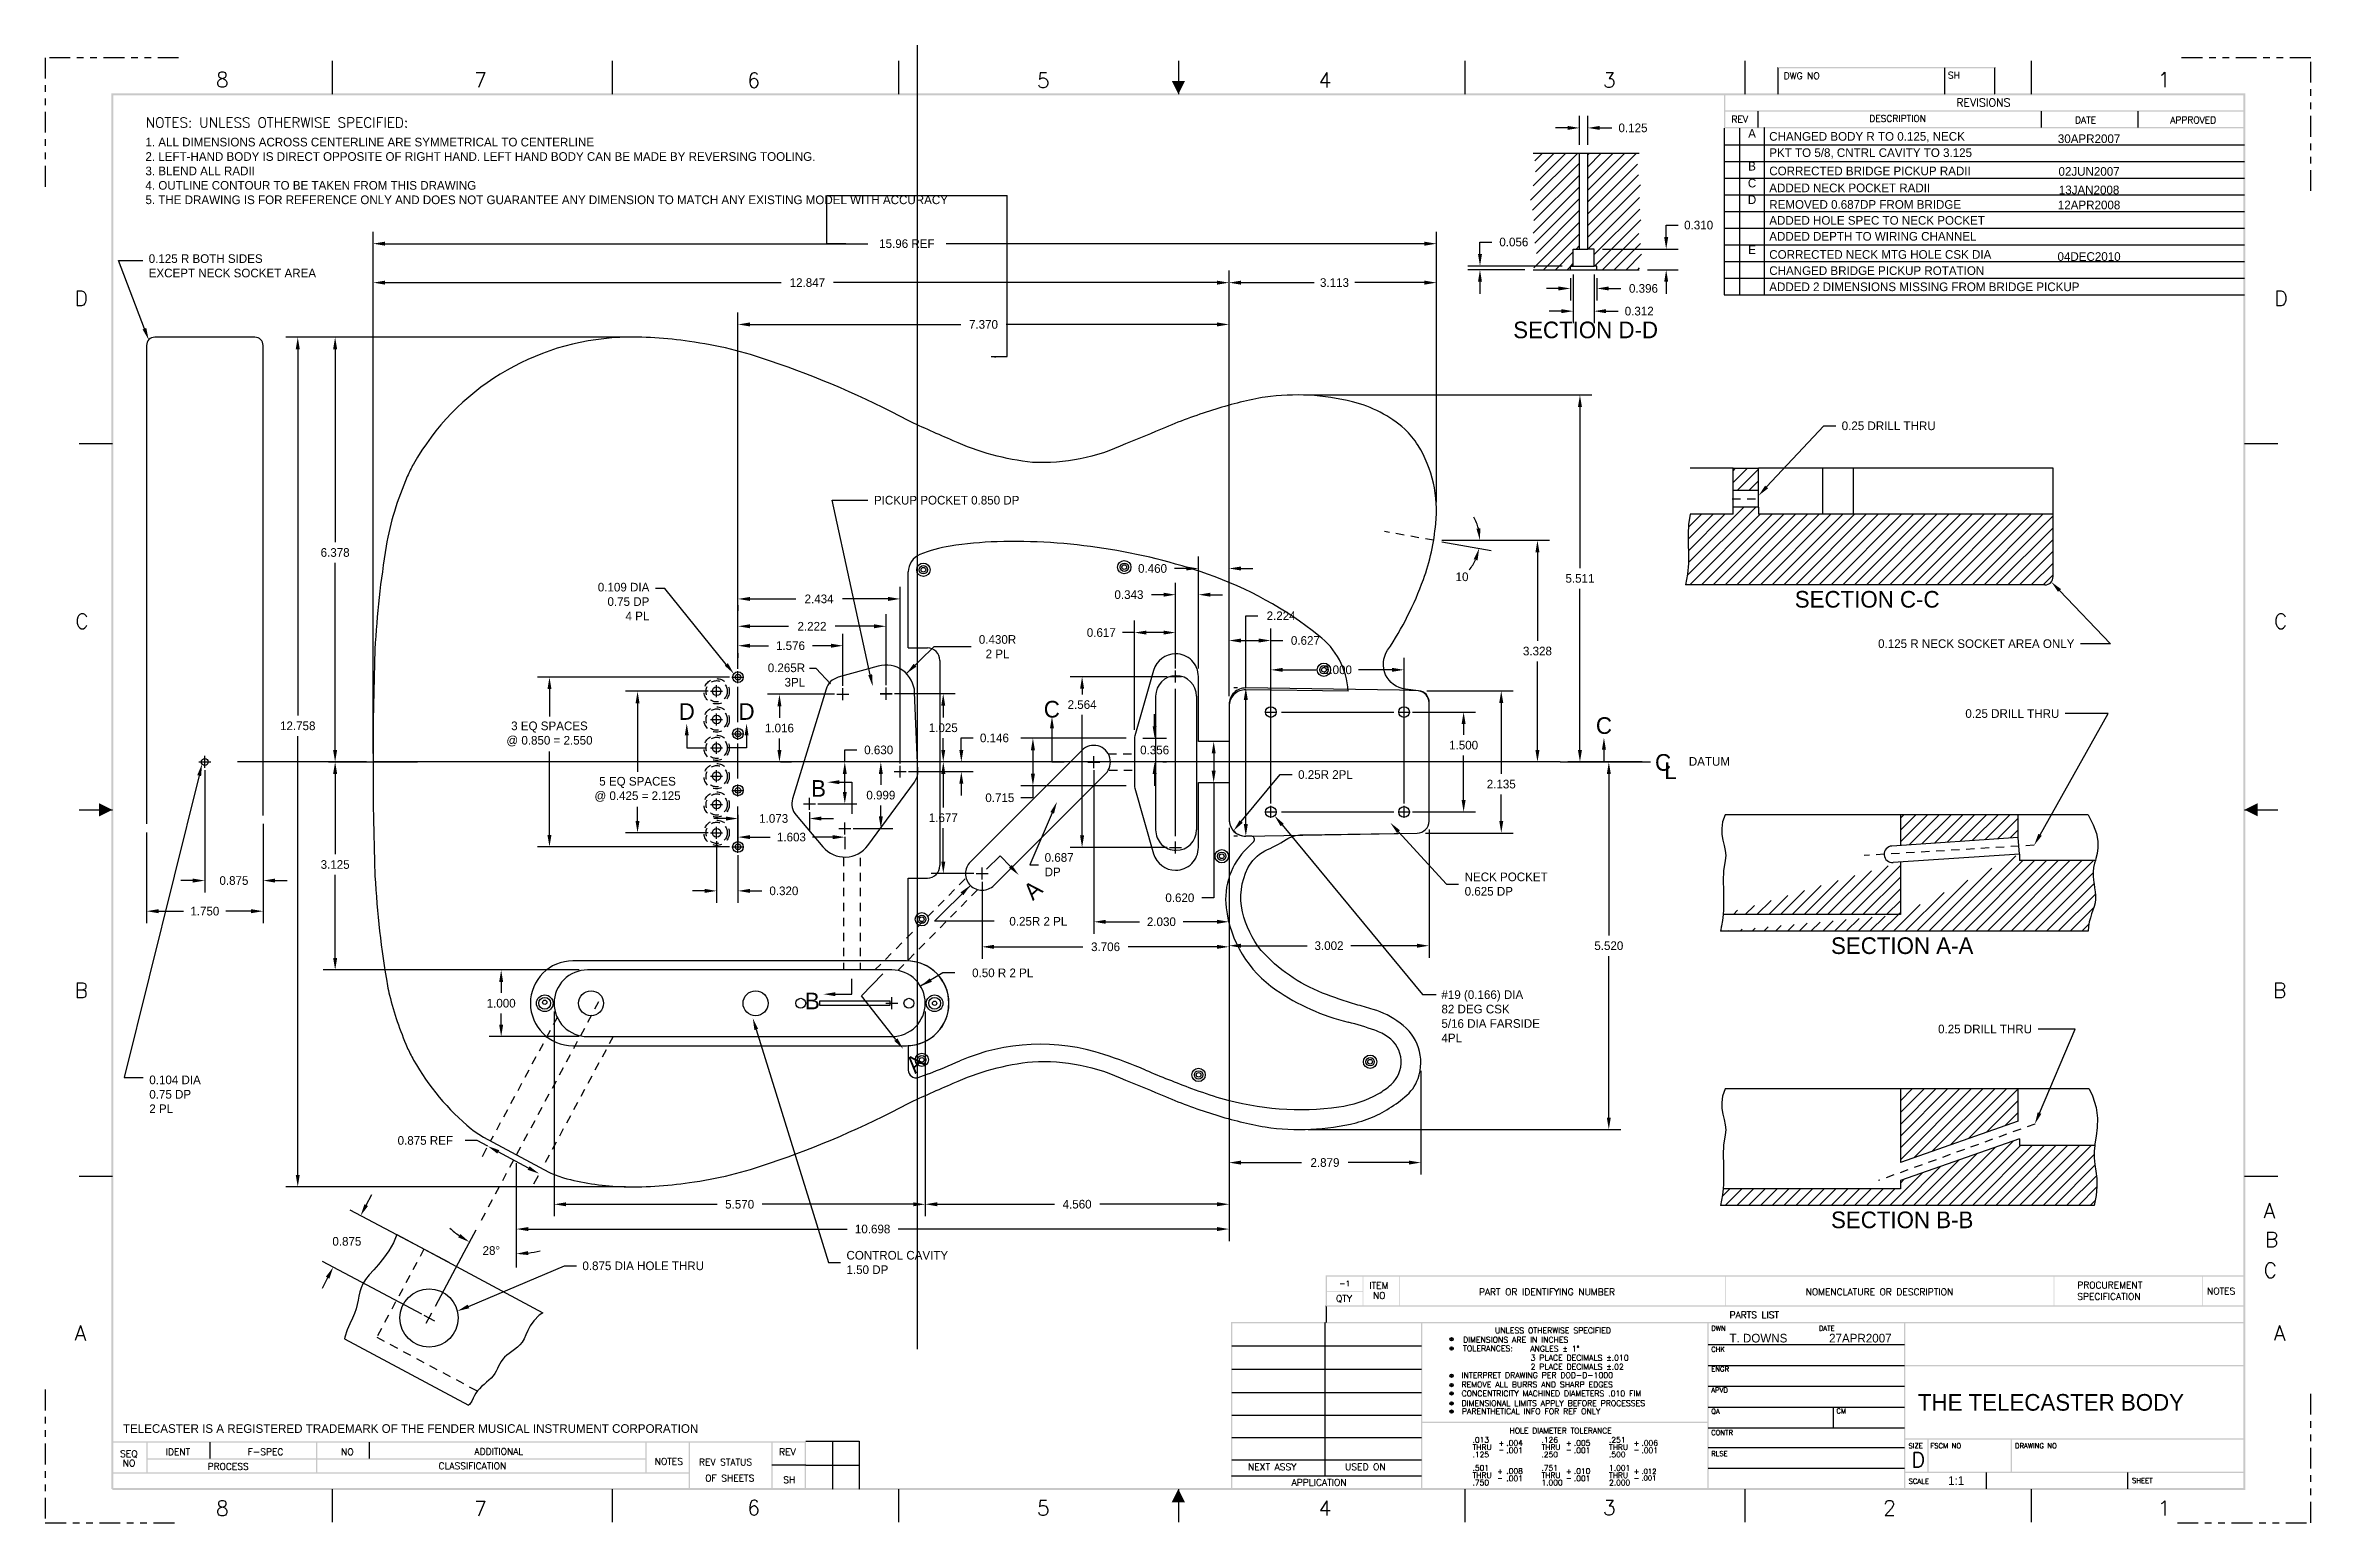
# Model space of a CAD drawing. Extents: x -2.7 to 56.6, y -23.6 to -1.4.
# Drawn here: x -2.68 to 31.32, y -23.6 to -1.42 of the extents above; entities that cross this region are included whole.
import ezdxf
from ezdxf.enums import TextEntityAlignment as Align

# ---------------------------------------------------------------- set-up
doc = ezdxf.new("R2010")
doc.units = 0
doc.header["$LTSCALE"] = 0.25
doc.header["$MEASUREMENT"] = 0
for name, pattern in [('DASHED', [0.75, 0.5, -0.25]), ('LINETYPE_2', [0]), ('PHANTOM', [2.5, 1.25, -0.25, 0.25, -0.25, 0.25, -0.25])]:
    doc.linetypes.add(name, pattern=pattern)
doc.layers.get('0').update_dxf_attribs({"color": 230, "linetype": 'CONTINUOUS'})
doc.layers.get('DEFPOINTS').update_dxf_attribs({"linetype": 'CONTINUOUS'})
for name, color, linetype in [('1', 5, 'CONTINUOUS'), ('CON1', 3, 'CONTINUOUS'), ('CONTROL_PLATE', 1, 'CONTINUOUS'), ('DIM', 40, 'CONTINUOUS'), ('DRILL', 3, 'DASHED'), ('FORMAT', 5, 'CONTINUOUS'), ('HOLES', 3, 'CONTINUOUS'), ('OUTLINE', 7, 'CONTINUOUS'), ('PICKGUARD', 10, 'CONTINUOUS'), ('PICKGUARD_HOLES', 5, 'CONTINUOUS'), ('ROUTES', 4, 'CONTINUOUS')]:
    doc.layers.add(name, color=color, linetype=linetype)
doc.styles.add('MDA2', font='SIMPLEX.SHX')
doc.dimstyles.get("Standard").update_dxf_attribs({"dimtxt": 0.18, "dimasz": 0.18, "dimexe": 0.18, "dimexo": 0.0625, "dimgap": 0.09, "dimtad": 0, "dimtih": 1, "dimtoh": 1, "dimdec": 4, "dimzin": 0, "dimtxsty": 'STANDARD', "dimcen": 0.09, "dimazin": 3, "dimtfac": 1, "dimtdec": 4, "dimtofl": 0, "dimtmove": 0, "dimatfit": 3, "dimtolj": 1, "dimtzin": 0})
pattern_1 = [(45, (0.02738, 0.68423), (-0.08838835, 0.08838835), [])]
pattern_2 = [(45, (-0.52615, -0.01594), (-0.08838835, 0.08838835), [])]

msp = doc.modelspace()

# ---------------------------------------------------------------- texts
at = {"layer": 'DIM', "linetype": 'CONTINUOUS'}
for s, height, p in [('A', 0.13, (22.9347, -2.8042)), ('30APR2007', 0.13, (27.9929, -2.8832)), ('B', 0.13, (22.9347, -3.2955)), ('02JUN2007', 0.13, (27.9929, -3.3745)), ('C', 0.13, (22.9347, -3.5497)), ('D', 0.13, (22.9347, -3.7988)), ('13JAN2008', 0.13, (27.9929, -3.6525)), ('12APR2008', 0.13, (27.9929, -3.8778)), ('E', 0.13, (22.9347, -4.5497)), ('04DEC2010', 0.13, (27.9929, -4.6525)), ('SECTION D-D', 0.25, (20.4368, -5.8142)), ('SECTION C-C', 0.25, (24.6624, -9.8596)), ('D', 0.25, (6.9458, -11.5447)), ('D', 0.25, (7.8442, -11.5447)), ('C', 0.25, (12.4253, -11.5102)), ('C', 0.25, (20.7118, -11.7555)), ('C', 0.25, (21.5989, -12.3091)), ('L', 0.25, (21.7109, -12.4351)), ('B', 0.25, (8.9243, -12.6993)), ('SECTION A-A', 0.25, (25.188, -15.061)), ('B', 0.25, (8.8308, -15.8915)), ('SECTION B-B', 0.25, (25.188, -19.1783))]:
    msp.add_text(s, height=height, dxfattribs=at).set_placement(p, align=Align.CENTER)
for s, height, p in [('CHANGED BODY R TO 0.125, NECK', 0.13, (23.1921, -2.8485)), ('2. LEFT-HAND BODY IS DIRECT OPPOSITE OF RIGHT HAND. LEFT HAND BODY CAN BE MADE BY REVERSING TOOLING.', 0.13, (-1.1782, -3.1506)), ('1. ALL DIMENSIONS ACROSS CENTERLINE ARE SYMMETRICAL TO CENTERLINE', 0.13, (-1.1782, -2.934)), ('PKT TO 5/8, CNTRL CAVITY TO 3.125', 0.13, (23.1933, -3.0925)), ('3. BLEND ALL RADII', 0.13, (-1.1782, -3.3673)), ('CORRECTED BRIDGE PICKUP RADII', 0.13, (23.1933, -3.3671)), ('4. OUTLINE CONTOUR TO BE TAKEN FROM THIS DRAWING', 0.13, (-1.1782, -3.584)), ('5. THE DRAWING IS FOR REFERENCE ONLY AND DOES NOT GUARANTEE ANY DIMENSION TO MATCH ANY EXISTING MODEL WITH ACCURACY', 0.13, (-1.1782, -3.8006)), ('ADDED NECK POCKET RADII', 0.13, (23.1933, -3.6212)), ('REMOVED 0.687DP FROM BRIDGE', 0.13, (23.1933, -3.8704)), ('ADDED HOLE SPEC TO NECK POCKET', 0.13, (23.1933, -4.1096)), ('ADDED DEPTH TO WIRING CHANNEL', 0.13, (23.1933, -4.3489)), ('CORRECTED NECK MTG HOLE CSK DIA', 0.13, (23.1933, -4.6212)), ('CHANGED BRIDGE PICKUP ROTATION', 0.13, (23.1933, -4.864)), ('ADDED 2 DIMENSIONS MISSING FROM BRIDGE PICKUP', 0.13, (23.1933, -5.1068)), ('DATUM', 0.13, (21.9856, -12.234)), ('T. DOWNS', 0.13, (22.5953, -20.8946)), ('27APR2007', 0.13, (24.0913, -20.8946)), ('THE TELECASTER BODY', 0.25, (25.4239, -21.919)), ('1:1', 0.13, (25.877, -23.0335))]:
    msp.add_text(s, height=height, dxfattribs=at).set_placement(p)
for p in [(12.2244, -14.1937), (10.4569, -16.7912)]:
    msp.add_text('A', height=0.25, rotation=42.31241, dxfattribs=at).set_placement(p, align=Align.CENTER)
at = {"layer": 'DIM', "linetype": 'CONTINUOUS', "char_height": 0.13}
for s, insert, attachment_point in [('0.125 R BOTH SIDES\\PEXCEPT NECK SOCKET AREA', (-1.1292, -4.7278), 4), ('\\A1;0.25 DRILL THRU', (24.2798, -7.1299), 4), ('\\A1;PICKUP POCKET 0.850 DP', (9.7557, -8.2473), 4), ('0.109 DIA\\P0.75 DP\\P4 PL', (6.3846, -9.7689), 6), ('\\A1;0.125 R NECK SOCKET AREA ONLY', (27.773, -10.4015), 6), ('0.265R\\P3PL', (8.7227, -10.8726), 6), ('\\A1;0.25 DRILL THRU', (27.5464, -11.4511), 6), ('\\A1;0.25R 2PL', (16.1217, -12.3669), 4), ('0.687\\PDP', (12.3174, -13.7202), 4), ('NECK POCKET\\P0.625 DP', (18.6212, -14.0119), 4), ('#19 (0.166) DIA\\P82 DEG CSK\\P5/16 DIA FARSIDE\\P4PL', (18.2727, -15.9965), 4), ('\\A1;0.25 DRILL THRU', (27.1369, -16.1883), 6), ('0.104 DIA\\P0.75 DP\\P2 PL', (-1.1203, -16.8865), 1), ('\\A1;0.875 DIA HOLE THRU', (5.3798, -19.7445), 4), ('CONTROL CAVITY\\P1.50 DP', (9.3433, -19.6943), 4), ('TELECASTER IS A REGISTERED TRADEMARK OF THE FENDER MUSICAL INSTRUMENT CORPORATION', (-1.5156, -22.1884), 4)]:
    msp.add_mtext(s, dxfattribs=dict(at, insert=insert, attachment_point=attachment_point))

# ---------------------------------------------------------------- blocks, each defined once
blk = doc.blocks.new('PICKGUARD')
at = {"layer": 'PICKGUARD', "linetype": 'CONTINUOUS'}
for points in [[(-5.566, -0.331), (-5.586, -1.864)], [(-3.386, -1.774), (-3.386, -1.867)]]:
    blk.add_lwpolyline(points, dxfattribs=at)
at = {"layer": 'PICKGUARD', "linetype": 'LINETYPE_2'}
for points in [[(-5.336, -2.117), (-3.636, -2.117)], [(-5.49, -2.604), (-3.482, -2.604)], [(-5.49, -3.219), (-3.482, -3.219)], [(-6.028, -6.457), (-4.486, -6.457)], [(-4.486, -6.457), (-2.945, -6.457)], [(-6.215, -6.932), (-6.215, -6.644)], [(-2.758, -6.932), (-2.758, -6.644)], [(-6.215, -6.932), (-7.357, -6.932)], [(-1.514, -6.932), (-2.758, -6.932)], [(-0.242, -6.932), (0.125, -6.932)]]:
    blk.add_lwpolyline(points, dxfattribs=at)
for centre, radius in [((0, 0), 0.1), ((0, 0), 0.0625), ((-5.886, -0.693), 0.1), ((-5.886, -0.693), 0.0625), ((-3.086, -2.226), 0.1), ((-3.086, -2.226), 0.0625), ((0.197, -2.574), 0.1), ((0.197, -2.574), 0.0625), ((-7.427, -3.689), 0.1), ((-7.427, -3.689), 0.0625), ((-7.388, -6.705), 0.1), ((-7.388, -6.705), 0.0625), ((-2.139, -6.728), 0.1), ((-2.139, -6.728), 0.0625), ((-0.029, -6.728), 0.1), ((-0.029, -6.728), 0.0625)]:
    blk.add_circle(centre, radius, dxfattribs=at)
for centre, radius, start, end in [((0.004, 0.01), 0.456, 41.8889, 145.0677), ((3.695, -1.407), 4.422, 160.4699, 165.9152), ((0.317, -0.21), 0.838, 144.9802, 160.3685), ((-0.422, -0.375), 1.03, 28.9343, 41.9725), ((-1.018, -0.705), 1.712, 7.8824, 28.941), ((-5.511, -1.441), 1.112, 92.8464, 143.2071), ((-3.864, 0.486), 3.371, 325.6997, 345.9692), ((-3.509, -1.052), 4.226, 343.6297, 7.9201), ((-2.061, -4.267), 5.57, 141.1795, 160.8463), ((-2.519, -0.432), 1.741, 276.8207, 325.721), ((-5.336, -1.867), 0.25, 179.2263, 270.0063), ((-3.636, -1.867), 0.25, 270.0047, 359.9953), ((-3.341, -1.78), 0.045, 45.0118, 173.3555), ((-6.122, -4.707), 4.083, 44.4848, 46.4587), ((-2.44, -1.091), 1.078, 224.484, 276.8315), ((-5.566, -0.448), 6.37, 339.5068, 343.6283), ((1.043, -5.343), 8.855, 160.8587, 181.6565), ((-5.49, -2.912), 0.307, 90, 180), ((-3.482, -2.912), 0.307, 0, 90), ((-15.805, 3.371), 17.298, 337.0598, 339.5314), ((-5.49, -2.912), 0.307, 180, 270), ((-3.482, -2.912), 0.307, 270, 0), ((7.854, -6.642), 8.392, 157.0634, 161.6064), ((2.762, -4.949), 3.026, 161.6036, 203.5756), ((-2.237, -5.441), 5.574, 181.6349, 188.8956), ((-5.721, -5.985), 2.047, 188.9102, 202.1274), ((-6.028, -6.644), 0.187, 90, 180), ((-2.945, -6.644), 0.187, 0, 90), ((-0.878, -6.958), 0.636, 2.3397, 177.6603), ((-11.533, -11.17), 12.564, 21.2193, 23.5067), ((-7.355, -6.648), 0.284, 202.4655, 269.6548), ((0.125, -6.816), 0.116, 270.0105, 17.8281), ((-2.497, -7.66), 2.87, 17.8472, 21.1986)]:
    blk.add_arc(centre, radius, start, end, dxfattribs=at)
blk = doc.blocks.new('*D4')
at = {"color": 0, "linetype": 'BYBLOCK'}
for p, q in [((8.389, -10.813), (5.505, -10.813)), ((5.685, -10.993), (5.685, -11.403)), ((5.685, -13.183), (5.685, -11.929)), ((8.389, -13.363), (5.505, -13.363))]:
    blk.add_line(p, q, dxfattribs=at)
for points in [[(5.655, -10.993), (5.715, -10.993), (5.685, -10.813)], [(5.655, -13.183), (5.715, -13.183), (5.685, -13.363)]]:
    blk.add_solid(points, dxfattribs=at)
at = {"layer": 'DEFPOINTS', "color": 0, "linetype": 'BYBLOCK'}
for p in [(8.514, -10.813), (5.685, -13.363), (8.514, -13.363)]:
    blk.add_point(p, dxfattribs=at)
at = {"color": 0, "linetype": 'BYBLOCK', "insert": (5.685, -11.666), "char_height": 0.13, "attachment_point": 5}
blk.add_mtext('\\A1;3 EQ SPACES\\P@ 0.850 = 2.550', dxfattribs=at)
blk = doc.blocks.new('*D5')
at = {"color": 0, "linetype": 'BYBLOCK'}
for p, q in [((8.069, -11.026), (6.827, -11.026)), ((7.007, -11.206), (7.007, -12.235)), ((7.007, -12.971), (7.007, -12.762)), ((8.069, -13.151), (6.827, -13.151))]:
    blk.add_line(p, q, dxfattribs=at)
for points in [[(6.977, -11.206), (7.037, -11.206), (7.007, -11.026)], [(6.977, -12.971), (7.037, -12.971), (7.007, -13.151)]]:
    blk.add_solid(points, dxfattribs=at)
at = {"layer": 'DEFPOINTS', "color": 0, "linetype": 'BYBLOCK'}
for p in [(8.194, -11.026), (7.007, -13.151), (8.194, -13.151)]:
    blk.add_point(p, dxfattribs=at)
at = {"color": 0, "linetype": 'BYBLOCK', "insert": (7.007, -12.498), "char_height": 0.13, "attachment_point": 5}
blk.add_mtext('\\A1;5 EQ SPACES\\P@ 0.425 = 2.125', dxfattribs=at)
blk = doc.blocks.new('*D7')
at = {"color": 0, "linetype": 'BYBLOCK'}
for p, q in [((8.514, -10.688), (8.514, -9.869)), ((8.694, -10.049), (9.275, -10.049)), ((10.556, -10.049), (9.975, -10.049)), ((10.736, -10.936), (10.736, -9.869))]:
    blk.add_line(p, q, dxfattribs=at)
for points in [[(8.694, -10.019), (8.694, -10.079), (8.514, -10.049)], [(10.556, -10.019), (10.556, -10.079), (10.736, -10.049)]]:
    blk.add_solid(points, dxfattribs=at)
at = {"layer": 'DEFPOINTS', "color": 0, "linetype": 'BYBLOCK'}
for p in [(8.514, -10.049), (8.514, -10.813), (10.736, -11.061)]:
    blk.add_point(p, dxfattribs=at)
at = {"color": 0, "linetype": 'BYBLOCK', "insert": (9.625, -10.049), "char_height": 0.13, "attachment_point": 5}
blk.add_mtext('\\A1;2.222', dxfattribs=at)
blk = doc.blocks.new('*D9')
at = {"color": 0, "linetype": 'BYBLOCK'}
for p, q in [((8.194, -13.276), (8.194, -14.203)), ((8.514, -13.488), (8.514, -14.203)), ((8.014, -14.023), (7.834, -14.023)), ((8.694, -14.023), (8.874, -14.023))]:
    blk.add_line(p, q, dxfattribs=at)
for points in [[(8.014, -13.993), (8.014, -14.053), (8.194, -14.023)], [(8.694, -13.993), (8.694, -14.053), (8.514, -14.023)]]:
    blk.add_solid(points, dxfattribs=at)
at = {"layer": 'DEFPOINTS', "color": 0, "linetype": 'BYBLOCK'}
for p in [(8.194, -13.151), (8.514, -13.363), (8.514, -14.023)]:
    blk.add_point(p, dxfattribs=at)
at = {"color": 0, "linetype": 'BYBLOCK', "insert": (9.203, -14.023), "char_height": 0.13, "attachment_point": 5}
blk.add_mtext('\\A1;0.320', dxfattribs=at)
blk = doc.blocks.new('*D10')
at = {"color": 0, "linetype": 'BYBLOCK'}
for p, q in [((8.514, -10.688), (8.514, -5.337)), ((15.884, -11.1), (15.884, -5.337)), ((8.694, -5.517), (11.86, -5.517)), ((15.704, -5.517), (12.539, -5.517))]:
    blk.add_line(p, q, dxfattribs=at)
for points in [[(8.694, -5.487), (8.694, -5.547), (8.514, -5.517)], [(15.704, -5.487), (15.704, -5.547), (15.884, -5.517)]]:
    blk.add_solid(points, dxfattribs=at)
at = {"layer": 'DEFPOINTS', "color": 0, "linetype": 'BYBLOCK'}
for p in [(8.514, -5.517), (8.514, -10.813), (15.884, -11.225)]:
    blk.add_point(p, dxfattribs=at)
at = {"color": 0, "linetype": 'BYBLOCK', "insert": (12.199, -5.517), "char_height": 0.13, "attachment_point": 5}
blk.add_mtext('\\A1;7.370', dxfattribs=at)
blk = doc.blocks.new('*D11')
at = {"color": 0, "linetype": 'BYBLOCK'}
for p, q in [((15.424, -10.681), (15.424, -9.002)), ((15.884, -11.1), (15.884, -9.002)), ((15.244, -9.182), (15.064, -9.182)), ((16.064, -9.182), (16.244, -9.182))]:
    blk.add_line(p, q, dxfattribs=at)
for points in [[(15.244, -9.152), (15.244, -9.212), (15.424, -9.182)], [(16.064, -9.152), (16.064, -9.212), (15.884, -9.182)]]:
    blk.add_solid(points, dxfattribs=at)
at = {"layer": 'DEFPOINTS', "color": 0, "linetype": 'BYBLOCK'}
for p in [(15.424, -9.182), (15.424, -10.806), (15.884, -11.225)]:
    blk.add_point(p, dxfattribs=at)
at = {"color": 0, "linetype": 'BYBLOCK', "insert": (14.736, -9.182), "char_height": 0.13, "attachment_point": 5}
blk.add_mtext('\\A1;0.460', dxfattribs=at)
blk = doc.blocks.new('*D12')
at = {"color": 0, "linetype": 'BYBLOCK'}
for p, q in [((15.884, -11.1), (15.884, -4.709)), ((18.997, -8.184), (18.997, -4.709)), ((16.064, -4.889), (17.16, -4.889)), ((18.817, -4.889), (17.773, -4.889))]:
    blk.add_line(p, q, dxfattribs=at)
for points in [[(16.064, -4.859), (16.064, -4.919), (15.884, -4.889)], [(18.817, -4.859), (18.817, -4.919), (18.997, -4.889)]]:
    blk.add_solid(points, dxfattribs=at)
at = {"layer": 'DEFPOINTS', "color": 0, "linetype": 'BYBLOCK'}
for p in [(15.884, -4.889), (18.997, -8.309), (15.884, -11.225)]:
    blk.add_point(p, dxfattribs=at)
at = {"color": 0, "linetype": 'BYBLOCK', "insert": (17.467, -4.889), "char_height": 0.13, "attachment_point": 5}
blk.add_mtext('\\A1;3.113', dxfattribs=at)
blk = doc.blocks.new('*D13')
at = {"color": 0, "linetype": 'BYBLOCK'}
for p, q in [((19.08, -8.758), (20.693, -8.758)), ((20.513, -8.938), (20.513, -10.267)), ((20.513, -11.906), (20.513, -10.577)), ((20.731, -12.086), (20.333, -12.086))]:
    blk.add_line(p, q, dxfattribs=at)
for points in [[(20.483, -8.938), (20.543, -8.938), (20.513, -8.758)], [(20.483, -11.906), (20.543, -11.906), (20.513, -12.086)]]:
    blk.add_solid(points, dxfattribs=at)
at = {"layer": 'DEFPOINTS', "color": 0, "linetype": 'BYBLOCK'}
for p in [(18.955, -8.758), (20.513, -12.086), (20.856, -12.086)]:
    blk.add_point(p, dxfattribs=at)
at = {"color": 0, "linetype": 'BYBLOCK', "insert": (20.513, -10.422), "char_height": 0.13, "attachment_point": 5}
blk.add_mtext('\\A1;3.328', dxfattribs=at)
blk = doc.blocks.new('*D14')
at = {"color": 0, "linetype": 'BYBLOCK'}
for p, q in [((19.078, -8.78), (19.817, -8.91)), ((19.205, -8.758), (19.83, -8.758))]:
    blk.add_line(p, q, dxfattribs=at)
for start, end in [(14.888, 29.776), (320.224, 335.112)]:
    blk.add_arc((18.955, -8.758), 0.695, start, end, dxfattribs=at)
for points in [[(19.656, -8.576), (19.597, -8.584), (19.65, -8.758)], [(19.557, -9.042), (19.614, -9.06), (19.639, -8.879)]]:
    blk.add_solid(points, dxfattribs=at)
at = {"layer": 'DEFPOINTS', "color": 0, "linetype": 'BYBLOCK'}
for p in [(18.217, -8.628), (18.955, -8.758), (18.955, -8.758), (19.08, -8.758), (19.649, -8.799)]:
    blk.add_point(p, dxfattribs=at)
at = {"color": 0, "linetype": 'BYBLOCK', "insert": (19.381, -9.307), "char_height": 0.13, "attachment_point": 5}
blk.add_mtext('\\A1;10', dxfattribs=at)
blk = doc.blocks.new('*D15')
at = {"color": 0, "linetype": 'BYBLOCK'}
for p, q in [((3.037, -11.962), (3.037, -4.709)), ((15.884, -11.1), (15.884, -4.709)), ((3.217, -4.889), (9.163, -4.889)), ((15.704, -4.889), (9.949, -4.889))]:
    blk.add_line(p, q, dxfattribs=at)
for points in [[(3.217, -4.859), (3.217, -4.919), (3.037, -4.889)], [(15.704, -4.859), (15.704, -4.919), (15.884, -4.889)]]:
    blk.add_solid(points, dxfattribs=at)
at = {"layer": 'DEFPOINTS', "color": 0, "linetype": 'BYBLOCK'}
for p in [(3.037, -4.889), (15.884, -11.225), (3.037, -12.087)]:
    blk.add_point(p, dxfattribs=at)
at = {"color": 0, "linetype": 'BYBLOCK', "insert": (9.556, -4.889), "char_height": 0.13, "attachment_point": 5}
blk.add_mtext('\\A1;12.847', dxfattribs=at)
blk = doc.blocks.new('*D16')
at = {"color": 0, "linetype": 'BYBLOCK'}
for p, q in [((6.824, -5.708), (1.727, -5.708)), ((1.907, -5.888), (1.907, -11.39)), ((1.907, -18.287), (1.907, -11.7)), ((6.824, -18.467), (1.727, -18.467))]:
    blk.add_line(p, q, dxfattribs=at)
for points in [[(1.877, -5.888), (1.937, -5.888), (1.907, -5.708)], [(1.877, -18.287), (1.937, -18.287), (1.907, -18.467)]]:
    blk.add_solid(points, dxfattribs=at)
at = {"layer": 'DEFPOINTS', "color": 0, "linetype": 'BYBLOCK'}
for p in [(1.907, -5.708), (6.949, -5.708), (6.949, -18.467)]:
    blk.add_point(p, dxfattribs=at)
at = {"color": 0, "linetype": 'BYBLOCK', "insert": (1.907, -11.545), "char_height": 0.13, "attachment_point": 5}
blk.add_mtext('\\A1;12.758', dxfattribs=at)
blk = doc.blocks.new('*D17')
at = {"color": 0, "linetype": 'BYBLOCK'}
for p, q in [((6.824, -5.708), (2.288, -5.708)), ((2.468, -5.888), (2.468, -8.787)), ((2.468, -11.906), (2.468, -9.097)), ((2.912, -12.086), (2.288, -12.086))]:
    blk.add_line(p, q, dxfattribs=at)
for points in [[(2.438, -5.888), (2.498, -5.888), (2.468, -5.708)], [(2.438, -11.906), (2.498, -11.906), (2.468, -12.086)]]:
    blk.add_solid(points, dxfattribs=at)
at = {"layer": 'DEFPOINTS', "color": 0, "linetype": 'BYBLOCK'}
for p in [(6.949, -5.708), (2.468, -12.086), (3.037, -12.086)]:
    blk.add_point(p, dxfattribs=at)
at = {"color": 0, "linetype": 'BYBLOCK', "insert": (2.468, -8.942), "char_height": 0.13, "attachment_point": 5}
blk.add_mtext('\\A1;6.378', dxfattribs=at)
blk = doc.blocks.new('*D18')
at = {"color": 0, "linetype": 'BYBLOCK'}
for p, q in [((10.656, -10.446), (10.244, -10.85)), ((11.217, -10.446), (10.656, -10.446)), ((9.847, -11.152), (10.027, -11.152)), ((9.937, -11.242), (9.937, -11.062))]:
    blk.add_line(p, q, dxfattribs=at)
blk.add_solid([(10.351, -10.703), (10.393, -10.746), (10.244, -10.85)], dxfattribs=at)
at = {"layer": 'DEFPOINTS', "color": 0, "linetype": 'BYBLOCK'}
for p in [(10.244, -10.85), (9.937, -11.152)]:
    blk.add_point(p, dxfattribs=at)
at = {"color": 0, "linetype": 'BYBLOCK', "insert": (11.61, -10.446), "char_height": 0.13, "attachment_point": 5}
blk.add_mtext('\\A1;0.430R\\P2 PL', dxfattribs=at)
blk = doc.blocks.new('*D19')
at = {"color": 0, "linetype": 'BYBLOCK'}
for p, q in [((2.113, -12.176), (1.489, -12.176)), ((1.669, -12.356), (1.669, -13.563)), ((1.669, -15.121), (1.669, -13.873)), ((5.33, -15.301), (1.489, -15.301))]:
    blk.add_line(p, q, dxfattribs=at)
for points in [[(1.639, -12.356), (1.699, -12.356), (1.669, -12.176)], [(1.639, -15.121), (1.699, -15.121), (1.669, -15.301)]]:
    blk.add_solid(points, dxfattribs=at)
at = {"layer": 'DEFPOINTS', "color": 0, "linetype": 'BYBLOCK'}
for p in [(1.669, -12.176), (2.238, -12.176), (5.455, -15.301)]:
    blk.add_point(p, dxfattribs=at)
at = {"color": 0, "linetype": 'BYBLOCK', "insert": (1.669, -13.718), "char_height": 0.13, "attachment_point": 5}
blk.add_mtext('\\A1;3.125', dxfattribs=at)
blk = doc.blocks.new('*D20')
at = {"color": 0, "linetype": 'BYBLOCK'}
for p, q in [((6.13, -15.195), (4.78, -15.195)), ((4.96, -15.375), (4.96, -15.54)), ((4.96, -16.015), (4.96, -15.85)), ((6.13, -16.195), (4.78, -16.195))]:
    blk.add_line(p, q, dxfattribs=at)
for points in [[(4.93, -15.375), (4.99, -15.375), (4.96, -15.195)], [(4.93, -16.015), (4.99, -16.015), (4.96, -16.195)]]:
    blk.add_solid(points, dxfattribs=at)
at = {"layer": 'DEFPOINTS', "color": 0, "linetype": 'BYBLOCK'}
for p in [(6.255, -15.195), (4.96, -16.195), (6.255, -16.195)]:
    blk.add_point(p, dxfattribs=at)
at = {"color": 0, "linetype": 'BYBLOCK', "insert": (4.96, -15.695), "char_height": 0.13, "attachment_point": 5}
blk.add_mtext('\\A1;1.000', dxfattribs=at)
blk = doc.blocks.new('*D24')
at = {"color": 0, "linetype": 'BYBLOCK'}
for p, q in [((10.861, -11.061), (11.775, -11.061)), ((11.595, -11.241), (11.595, -11.419)), ((11.595, -11.906), (11.595, -11.729)), ((11.9, -12.086), (11.415, -12.086))]:
    blk.add_line(p, q, dxfattribs=at)
for points in [[(11.565, -11.241), (11.625, -11.241), (11.595, -11.061)], [(11.565, -11.906), (11.625, -11.906), (11.595, -12.086)]]:
    blk.add_solid(points, dxfattribs=at)
at = {"layer": 'DEFPOINTS', "color": 0, "linetype": 'BYBLOCK'}
for p in [(10.736, -11.061), (11.595, -12.086), (12.025, -12.086)]:
    blk.add_point(p, dxfattribs=at)
at = {"color": 0, "linetype": 'BYBLOCK', "insert": (11.595, -11.574), "char_height": 0.13, "attachment_point": 5}
blk.add_mtext('\\A1;1.025', dxfattribs=at)
blk = doc.blocks.new('*D26')
at = {"color": 0, "linetype": 'BYBLOCK'}
for p, q in [((15.085, -13.165), (15.085, -18.999)), ((10.525, -15.926), (10.525, -18.999)), ((10.705, -18.819), (12.466, -18.819)), ((14.905, -18.819), (13.144, -18.819))]:
    blk.add_line(p, q, dxfattribs=at)
for points in [[(10.705, -18.789), (10.705, -18.849), (10.525, -18.819)], [(14.905, -18.789), (14.905, -18.849), (15.085, -18.819)]]:
    blk.add_solid(points, dxfattribs=at)
at = {"layer": 'DEFPOINTS', "color": 0, "linetype": 'BYBLOCK'}
for p in [(15.085, -13.04), (10.525, -15.801), (10.525, -18.819)]:
    blk.add_point(p, dxfattribs=at)
at = {"color": 0, "linetype": 'BYBLOCK', "insert": (12.805, -18.819), "char_height": 0.13, "attachment_point": 5}
blk.add_mtext('\\A1;4.560', dxfattribs=at)
blk = doc.blocks.new('*D27')
at = {"color": 0, "linetype": 'BYBLOCK'}
for p, q in [((4.955, -15.926), (4.955, -19)), ((10.525, -15.926), (10.525, -19)), ((5.135, -18.82), (7.401, -18.82)), ((10.345, -18.82), (8.079, -18.82))]:
    blk.add_line(p, q, dxfattribs=at)
for points in [[(5.135, -18.79), (5.135, -18.85), (4.955, -18.82)], [(10.345, -18.79), (10.345, -18.85), (10.525, -18.82)]]:
    blk.add_solid(points, dxfattribs=at)
at = {"layer": 'DEFPOINTS', "color": 0, "linetype": 'BYBLOCK'}
for p in [(4.955, -15.801), (10.525, -15.801), (4.955, -18.82)]:
    blk.add_point(p, dxfattribs=at)
at = {"color": 0, "linetype": 'BYBLOCK', "insert": (7.74, -18.82), "char_height": 0.13, "attachment_point": 5}
blk.add_mtext('\\A1;5.570', dxfattribs=at)
blk = doc.blocks.new('*D28')
at = {"color": 0, "linetype": 'BYBLOCK'}
for p, q in [((15.884, -13.075), (15.884, -19.281)), ((5.186, -18.11), (5.186, -19.281)), ((5.366, -19.101), (10.153, -19.101)), ((15.704, -19.101), (10.918, -19.101))]:
    blk.add_line(p, q, dxfattribs=at)
for points in [[(5.366, -19.071), (5.366, -19.131), (5.186, -19.101)], [(15.704, -19.071), (15.704, -19.131), (15.884, -19.101)]]:
    blk.add_solid(points, dxfattribs=at)
at = {"layer": 'DEFPOINTS', "color": 0, "linetype": 'BYBLOCK'}
for p in [(15.884, -12.95), (5.186, -17.985), (5.186, -19.101)]:
    blk.add_point(p, dxfattribs=at)
at = {"color": 0, "linetype": 'BYBLOCK', "insert": (10.535, -19.101), "char_height": 0.13, "attachment_point": 5}
blk.add_mtext('\\A1;10.698', dxfattribs=at)
blk = doc.blocks.new('*D29')
at = {"color": 0, "linetype": 'BYBLOCK'}
blk.add_line((3.781, -19.207), (3.599, -19.545), dxfattribs=at)
for start, end in [(227.8106, 234.7701), (276.9595, 283.9191)]:
    blk.add_arc((4.387, -18.08), 1.483, start, end, dxfattribs=at)
for points in [[(3.547, -19.266), (3.516, -19.317), (3.685, -19.386)], [(4.568, -19.582), (4.565, -19.522), (4.387, -19.563)]]:
    blk.add_solid(points, dxfattribs=at)
at = {"layer": 'DEFPOINTS', "color": 0, "linetype": 'BYBLOCK'}
for p in [(5.623, -15.781), (3.84, -19.097), (4.387, -19.372), (4.144, -19.543), (4.387, -19.769)]:
    blk.add_point(p, dxfattribs=at)
at = {"color": 0, "linetype": 'BYBLOCK', "insert": (4.013, -19.515), "char_height": 0.13, "attachment_point": 5}
blk.add_mtext('\\A1;28°', dxfattribs=at)
blk = doc.blocks.new('*D30')
at = {"color": 0, "linetype": 'BYBLOCK'}
for p, q in [((10.789, -15.345), (10.455, -15.545)), ((10.969, -15.345), (10.789, -15.345)), ((9.935, -15.801), (10.115, -15.801)), ((10.025, -15.891), (10.025, -15.711))]:
    blk.add_line(p, q, dxfattribs=at)
blk.add_solid([(10.594, -15.427), (10.625, -15.478), (10.455, -15.545)], dxfattribs=at)
at = {"layer": 'DEFPOINTS', "color": 0, "linetype": 'BYBLOCK'}
for p in [(10.455, -15.545), (10.025, -15.801)]:
    blk.add_point(p, dxfattribs=at)
at = {"color": 0, "linetype": 'BYBLOCK', "insert": (11.688, -15.345), "char_height": 0.13, "attachment_point": 5}
blk.add_mtext('\\A1;0.50 R 2 PL', dxfattribs=at)
blk = doc.blocks.new('*D31')
at = {"color": 0, "linetype": 'BYBLOCK'}
for p, q in [((16.136, -10.975), (16.136, -9.891)), ((16.136, -9.891), (16.316, -9.891)), ((16.013, -10.975), (15.956, -10.975)), ((16.136, -13.02), (16.136, -11.155)), ((16.013, -13.2), (15.956, -13.2))]:
    blk.add_line(p, q, dxfattribs=at)
for points in [[(16.106, -11.155), (16.166, -11.155), (16.136, -10.975)], [(16.106, -13.02), (16.166, -13.02), (16.136, -13.2)]]:
    blk.add_solid(points, dxfattribs=at)
at = {"layer": 'DEFPOINTS', "color": 0, "linetype": 'BYBLOCK'}
for p in [(16.136, -10.975), (16.138, -10.975), (16.138, -13.2)]:
    blk.add_point(p, dxfattribs=at)
at = {"color": 0, "linetype": 'BYBLOCK', "insert": (16.666, -9.891), "char_height": 0.13, "attachment_point": 5}
blk.add_mtext('\\A1;2.224', dxfattribs=at)
blk = doc.blocks.new('*D32')
at = {"color": 0, "linetype": 'BYBLOCK'}
for p, q in [((15.712, -12.803), (15.712, -10.614)), ((15.892, -10.794), (16.395, -10.794)), ((17.532, -10.794), (17.03, -10.794)), ((17.712, -12.803), (17.712, -10.614))]:
    blk.add_line(p, q, dxfattribs=at)
for points in [[(15.892, -10.764), (15.892, -10.824), (15.712, -10.794)], [(17.532, -10.764), (17.532, -10.824), (17.712, -10.794)]]:
    blk.add_solid(points, dxfattribs=at)
at = {"layer": 'DEFPOINTS', "color": 0, "linetype": 'BYBLOCK'}
for p in [(17.712, -10.794), (15.712, -12.928), (17.712, -12.928)]:
    blk.add_point(p, dxfattribs=at)
at = {"color": 0, "linetype": 'BYBLOCK', "insert": (16.712, -10.794), "char_height": 0.13, "attachment_point": 5}
blk.add_mtext('\\A1;2.000', dxfattribs=at)
blk = doc.blocks.new('*D33')
at = {"color": 0, "linetype": 'BYBLOCK'}
for p, q in [((18.636, -11.338), (19.585, -11.338)), ((19.405, -11.518), (19.405, -11.68)), ((19.405, -12.658), (19.405, -11.99)), ((18.636, -12.838), (19.585, -12.838))]:
    blk.add_line(p, q, dxfattribs=at)
for points in [[(19.375, -11.518), (19.435, -11.518), (19.405, -11.338)], [(19.375, -12.658), (19.435, -12.658), (19.405, -12.838)]]:
    blk.add_solid(points, dxfattribs=at)
at = {"layer": 'DEFPOINTS', "color": 0, "linetype": 'BYBLOCK'}
for p in [(18.511, -11.338), (19.405, -11.338), (18.511, -12.838)]:
    blk.add_point(p, dxfattribs=at)
at = {"color": 0, "linetype": 'BYBLOCK', "insert": (19.405, -11.835), "char_height": 0.13, "attachment_point": 5}
blk.add_mtext('\\A1;1.500', dxfattribs=at)
blk = doc.blocks.new('*D34')
at = {"color": 0, "linetype": 'BYBLOCK'}
for p, q in [((15.085, -11.191), (15.085, -10.174)), ((15.712, -11.303), (15.712, -10.174)), ((15.265, -10.354), (15.532, -10.354)), ((15.712, -10.354), (15.892, -10.354))]:
    blk.add_line(p, q, dxfattribs=at)
for points in [[(15.265, -10.324), (15.265, -10.384), (15.085, -10.354)], [(15.532, -10.324), (15.532, -10.384), (15.712, -10.354)]]:
    blk.add_solid(points, dxfattribs=at)
at = {"layer": 'DEFPOINTS', "color": 0, "linetype": 'BYBLOCK'}
for p in [(15.712, -10.354), (15.085, -11.316), (15.712, -11.428)]:
    blk.add_point(p, dxfattribs=at)
at = {"color": 0, "linetype": 'BYBLOCK', "insert": (16.231, -10.354), "char_height": 0.13, "attachment_point": 5}
blk.add_mtext('\\A1;0.627', dxfattribs=at)
blk = doc.blocks.new('*D35')
at = {"color": 0, "linetype": 'BYBLOCK'}
for p, q in [((18.853, -11.02), (20.15, -11.02)), ((19.97, -11.2), (19.97, -12.265)), ((19.97, -12.974), (19.97, -12.575)), ((18.834, -13.154), (20.15, -13.154))]:
    blk.add_line(p, q, dxfattribs=at)
for points in [[(19.94, -11.2), (20, -11.2), (19.97, -11.02)], [(19.94, -12.974), (20, -12.974), (19.97, -13.154)]]:
    blk.add_solid(points, dxfattribs=at)
at = {"layer": 'DEFPOINTS', "color": 0, "linetype": 'BYBLOCK'}
for p in [(18.728, -11.02), (18.709, -13.154), (19.97, -13.154)]:
    blk.add_point(p, dxfattribs=at)
at = {"color": 0, "linetype": 'BYBLOCK', "insert": (19.97, -12.42), "char_height": 0.13, "attachment_point": 5}
blk.add_mtext('\\A1;2.135', dxfattribs=at)
blk = doc.blocks.new('*D36')
at = {"color": 0, "linetype": 'BYBLOCK'}
for p, q in [((15.081, -10.681), (15.081, -9.395)), ((15.424, -10.681), (15.424, -9.395)), ((14.901, -9.575), (14.721, -9.575)), ((15.604, -9.575), (15.784, -9.575))]:
    blk.add_line(p, q, dxfattribs=at)
for points in [[(14.901, -9.545), (14.901, -9.605), (15.081, -9.575)], [(15.604, -9.545), (15.604, -9.605), (15.424, -9.575)]]:
    blk.add_solid(points, dxfattribs=at)
at = {"layer": 'DEFPOINTS', "color": 0, "linetype": 'BYBLOCK'}
for p in [(15.081, -9.575), (15.081, -10.806), (15.424, -10.806)]:
    blk.add_point(p, dxfattribs=at)
at = {"color": 0, "linetype": 'BYBLOCK', "insert": (14.382, -9.575), "char_height": 0.13, "attachment_point": 5}
blk.add_mtext('\\A1;0.343', dxfattribs=at)
blk = doc.blocks.new('*D37')
at = {"color": 0, "linetype": 'BYBLOCK'}
for p, q in [((14.464, -10.144), (14.284, -10.144)), ((14.464, -11.605), (14.464, -9.964)), ((14.901, -10.144), (14.644, -10.144)), ((15.081, -10.681), (15.081, -9.964))]:
    blk.add_line(p, q, dxfattribs=at)
for points in [[(14.644, -10.114), (14.644, -10.174), (14.464, -10.144)], [(14.901, -10.114), (14.901, -10.174), (15.081, -10.144)]]:
    blk.add_solid(points, dxfattribs=at)
at = {"layer": 'DEFPOINTS', "color": 0, "linetype": 'BYBLOCK'}
for p in [(14.464, -10.144), (15.081, -10.806), (14.464, -11.73)]:
    blk.add_point(p, dxfattribs=at)
at = {"color": 0, "linetype": 'BYBLOCK', "insert": (13.967, -10.144), "char_height": 0.13, "attachment_point": 5}
blk.add_mtext('\\A1;0.617', dxfattribs=at)
blk = doc.blocks.new('*D38')
at = {"color": 0, "linetype": 'BYBLOCK'}
for p, q in [((14.956, -10.806), (13.499, -10.806)), ((13.679, -10.986), (13.679, -11.076)), ((13.679, -13.19), (13.679, -11.381)), ((14.956, -13.37), (13.499, -13.37))]:
    blk.add_line(p, q, dxfattribs=at)
for points in [[(13.649, -10.986), (13.709, -10.986), (13.679, -10.806)], [(13.649, -13.19), (13.709, -13.19), (13.679, -13.37)]]:
    blk.add_solid(points, dxfattribs=at)
at = {"layer": 'DEFPOINTS', "color": 0, "linetype": 'BYBLOCK'}
for p in [(15.081, -10.806), (13.679, -13.37), (15.081, -13.37)]:
    blk.add_point(p, dxfattribs=at)
at = {"color": 0, "linetype": 'BYBLOCK', "insert": (13.679, -11.226), "char_height": 0.13, "attachment_point": 5}
blk.add_mtext('\\A1;2.564', dxfattribs=at)
blk = doc.blocks.new('*D39')
at = {"color": 0, "linetype": 'BYBLOCK'}
for p, q in [((14.768, -11.55), (14.768, -11.37)), ((14.589, -11.73), (14.948, -11.73)), ((14.893, -12.086), (14.948, -12.086)), ((14.768, -12.266), (14.768, -12.446))]:
    blk.add_line(p, q, dxfattribs=at)
for points in [[(14.738, -11.55), (14.798, -11.55), (14.768, -11.73)], [(14.738, -12.266), (14.798, -12.266), (14.768, -12.086)]]:
    blk.add_solid(points, dxfattribs=at)
at = {"layer": 'DEFPOINTS', "color": 0, "linetype": 'BYBLOCK'}
for p in [(14.464, -11.73), (14.768, -12.086), (14.768, -12.086)]:
    blk.add_point(p, dxfattribs=at)
at = {"color": 0, "linetype": 'BYBLOCK', "insert": (14.768, -11.908), "char_height": 0.13, "attachment_point": 5}
blk.add_mtext('\\A1;0.356', dxfattribs=at)
blk = doc.blocks.new('*D40')
at = {"color": 0, "linetype": 'BYBLOCK'}
for p, q in [((14.339, -11.73), (12.761, -11.73)), ((12.941, -11.91), (12.941, -12.265)), ((14.339, -12.445), (12.761, -12.445)), ((12.941, -12.445), (12.941, -12.625)), ((12.941, -12.625), (12.761, -12.625))]:
    blk.add_line(p, q, dxfattribs=at)
for points in [[(12.911, -11.91), (12.971, -11.91), (12.941, -11.73)], [(12.911, -12.265), (12.971, -12.265), (12.941, -12.445)]]:
    blk.add_solid(points, dxfattribs=at)
at = {"layer": 'DEFPOINTS', "color": 0, "linetype": 'BYBLOCK'}
for p in [(14.464, -11.73), (12.941, -12.445), (14.464, -12.445)]:
    blk.add_point(p, dxfattribs=at)
at = {"color": 0, "linetype": 'BYBLOCK', "insert": (12.444, -12.625), "char_height": 0.13, "attachment_point": 5}
blk.add_mtext('\\A1;0.715', dxfattribs=at)
blk = doc.blocks.new('*D41')
at = {"color": 0, "linetype": 'BYBLOCK'}
for p, q in [((15.529, -11.778), (15.474, -11.778)), ((15.654, -11.958), (15.654, -12.218)), ((15.529, -12.398), (15.474, -12.398)), ((15.654, -12.398), (15.654, -14.127)), ((15.654, -14.127), (15.474, -14.127))]:
    blk.add_line(p, q, dxfattribs=at)
for points in [[(15.624, -11.958), (15.684, -11.958), (15.654, -11.778)], [(15.624, -12.218), (15.684, -12.218), (15.654, -12.398)]]:
    blk.add_solid(points, dxfattribs=at)
at = {"layer": 'DEFPOINTS', "color": 0, "linetype": 'BYBLOCK'}
for p in [(15.654, -11.778), (15.654, -11.778), (15.654, -12.398)]:
    blk.add_point(p, dxfattribs=at)
at = {"color": 0, "linetype": 'BYBLOCK', "insert": (15.146, -14.127), "char_height": 0.13, "attachment_point": 5}
blk.add_mtext('\\A1;0.620', dxfattribs=at)
blk = doc.blocks.new('*D42')
at = {"color": 0, "linetype": 'BYBLOCK'}
for p, q in [((3.037, -4.986), (3.037, -4.124)), ((3.217, -4.304), (10.461, -4.304)), ((18.817, -4.304), (11.638, -4.304)), ((18.997, -5.167), (18.997, -4.124))]:
    blk.add_line(p, q, dxfattribs=at)
for points in [[(3.217, -4.274), (3.217, -4.334), (3.037, -4.304)], [(18.817, -4.274), (18.817, -4.334), (18.997, -4.304)]]:
    blk.add_solid(points, dxfattribs=at)
at = {"layer": 'DEFPOINTS', "color": 0, "linetype": 'BYBLOCK'}
for p in [(3.037, -4.304), (3.037, -5.111), (18.997, -5.292)]:
    blk.add_point(p, dxfattribs=at)
at = {"color": 0, "linetype": 'BYBLOCK', "insert": (11.049, -4.304), "char_height": 0.13, "attachment_point": 5}
blk.add_mtext('\\A1;15.96 REF', dxfattribs=at)
blk = doc.blocks.new('*D43')
at = {"color": 0, "linetype": 'BYBLOCK'}
for p, q in [((-0.082, -12.211), (-0.082, -14.048)), ((0.793, -13.017), (0.793, -14.048)), ((-0.262, -13.868), (-0.442, -13.868)), ((0.973, -13.868), (1.153, -13.868))]:
    blk.add_line(p, q, dxfattribs=at)
for points in [[(-0.262, -13.838), (-0.262, -13.898), (-0.082, -13.868)], [(0.973, -13.838), (0.973, -13.898), (0.793, -13.868)]]:
    blk.add_solid(points, dxfattribs=at)
at = {"layer": 'DEFPOINTS', "color": 0, "linetype": 'BYBLOCK'}
for p in [(-0.082, -12.086), (0.793, -12.892), (0.793, -13.868)]:
    blk.add_point(p, dxfattribs=at)
at = {"color": 0, "linetype": 'BYBLOCK', "insert": (0.355, -13.868), "char_height": 0.13, "attachment_point": 5}
blk.add_mtext('\\A1;0.875', dxfattribs=at)
blk = doc.blocks.new('*D44')
at = {"color": 0, "linetype": 'BYBLOCK'}
for p, q in [((-0.957, -13.147), (-0.957, -14.508)), ((0.793, -13.293), (0.793, -14.508)), ((-0.777, -14.328), (-0.4, -14.328)), ((0.613, -14.328), (0.235, -14.328))]:
    blk.add_line(p, q, dxfattribs=at)
for points in [[(-0.777, -14.298), (-0.777, -14.358), (-0.957, -14.328)], [(0.613, -14.298), (0.613, -14.358), (0.793, -14.328)]]:
    blk.add_solid(points, dxfattribs=at)
at = {"layer": 'DEFPOINTS', "color": 0, "linetype": 'BYBLOCK'}
for p in [(-0.957, -13.022), (0.793, -13.168), (0.793, -14.328)]:
    blk.add_point(p, dxfattribs=at)
at = {"color": 0, "linetype": 'BYBLOCK', "insert": (-0.082, -14.328), "char_height": 0.13, "attachment_point": 5}
blk.add_mtext('\\A1;1.750', dxfattribs=at)
blk = doc.blocks.new('*D45')
at = {"color": 0, "linetype": 'BYBLOCK'}
for p, q in [((13.854, -12.212), (13.854, -14.667)), ((15.884, -13.075), (15.884, -14.667)), ((14.034, -14.487), (14.541, -14.487)), ((15.704, -14.487), (15.198, -14.487))]:
    blk.add_line(p, q, dxfattribs=at)
for points in [[(14.034, -14.457), (14.034, -14.517), (13.854, -14.487)], [(15.704, -14.457), (15.704, -14.517), (15.884, -14.487)]]:
    blk.add_solid(points, dxfattribs=at)
at = {"layer": 'DEFPOINTS', "color": 0, "linetype": 'BYBLOCK'}
for p in [(13.854, -12.087), (15.884, -12.95), (13.854, -14.487)]:
    blk.add_point(p, dxfattribs=at)
at = {"color": 0, "linetype": 'BYBLOCK', "insert": (14.869, -14.487), "char_height": 0.13, "attachment_point": 5}
blk.add_mtext('\\A1;2.030', dxfattribs=at)
blk = doc.blocks.new('*D46')
at = {"color": 0, "linetype": 'BYBLOCK'}
for p, q in [((15.884, -13.075), (15.884, -15.043)), ((12.179, -13.888), (12.179, -15.043)), ((12.359, -14.863), (13.692, -14.863)), ((15.704, -14.863), (14.371, -14.863))]:
    blk.add_line(p, q, dxfattribs=at)
for points in [[(12.359, -14.833), (12.359, -14.893), (12.179, -14.863)], [(15.704, -14.833), (15.704, -14.893), (15.884, -14.863)]]:
    blk.add_solid(points, dxfattribs=at)
at = {"layer": 'DEFPOINTS', "color": 0, "linetype": 'BYBLOCK'}
for p in [(15.884, -12.95), (12.179, -13.763), (12.179, -14.863)]:
    blk.add_point(p, dxfattribs=at)
at = {"color": 0, "linetype": 'BYBLOCK', "insert": (14.031, -14.863), "char_height": 0.13, "attachment_point": 5}
blk.add_mtext('\\A1;3.706', dxfattribs=at)
blk = doc.blocks.new('*D47')
at = {"color": 0, "linetype": 'BYBLOCK'}
for p, q in [((12.298, -12.086), (11.416, -12.086)), ((11.596, -12.266), (11.596, -12.77)), ((11.596, -13.583), (11.596, -13.08)), ((12.053, -13.763), (11.416, -13.763))]:
    blk.add_line(p, q, dxfattribs=at)
for points in [[(11.566, -12.266), (11.626, -12.266), (11.596, -12.086)], [(11.566, -13.583), (11.626, -13.583), (11.596, -13.763)]]:
    blk.add_solid(points, dxfattribs=at)
at = {"layer": 'DEFPOINTS', "color": 0, "linetype": 'BYBLOCK'}
for p in [(11.596, -12.086), (12.423, -12.086), (12.178, -13.763)]:
    blk.add_point(p, dxfattribs=at)
at = {"color": 0, "linetype": 'BYBLOCK', "insert": (11.596, -12.925), "char_height": 0.13, "attachment_point": 5}
blk.add_mtext('\\A1;1.677', dxfattribs=at)
blk = doc.blocks.new('*D48')
at = {"color": 0, "linetype": 'BYBLOCK'}
for p, q in [((12.088, -13.763), (12.268, -13.763)), ((12.178, -13.853), (12.178, -13.673)), ((11.462, -14.48), (12.002, -13.94)), ((12.358, -14.48), (11.462, -14.48))]:
    blk.add_line(p, q, dxfattribs=at)
blk.add_solid([(11.853, -14.046), (11.896, -14.089), (12.002, -13.94)], dxfattribs=at)
at = {"layer": 'DEFPOINTS', "color": 0, "linetype": 'BYBLOCK'}
for p in [(12.178, -13.763), (12.002, -13.94)]:
    blk.add_point(p, dxfattribs=at)
at = {"color": 0, "linetype": 'BYBLOCK', "insert": (13.022, -14.48), "char_height": 0.13, "attachment_point": 5}
blk.add_mtext('\\A1;0.25R 2 PL', dxfattribs=at)
blk = doc.blocks.new('*D49')
at = {"color": 0, "linetype": 'BYBLOCK'}
for p, q in [((3.801, -17.862), (3.621, -17.862)), ((3.959, -17.947), (3.801, -17.862)), ((3.942, -17.979), (3.875, -18.106)), ((4.572, -18.275), (4.118, -18.032)), ((4.714, -18.392), (4.646, -18.519))]:
    blk.add_line(p, q, dxfattribs=at)
for points in [[(4.132, -18.006), (4.104, -18.059), (3.959, -17.947)], [(4.586, -18.249), (4.558, -18.302), (4.731, -18.36)]]:
    blk.add_solid(points, dxfattribs=at)
at = {"layer": 'DEFPOINTS', "color": 0, "linetype": 'BYBLOCK'}
for p in [(3.959, -17.947), (4.001, -17.869), (4.773, -18.282)]:
    blk.add_point(p, dxfattribs=at)
at = {"color": 0, "linetype": 'BYBLOCK', "insert": (3.022, -17.862), "char_height": 0.13, "attachment_point": 5}
blk.add_mtext('\\A1;0.875 REF', dxfattribs=at)
blk = doc.blocks.new('*D50')
at = {"color": 0, "linetype": 'BYBLOCK'}
for p, q in [((17.023, -6.576), (21.331, -6.576)), ((21.151, -6.756), (21.151, -9.176)), ((21.151, -11.906), (21.151, -9.486)), ((22.085, -12.086), (20.971, -12.086))]:
    blk.add_line(p, q, dxfattribs=at)
for points in [[(21.121, -6.756), (21.181, -6.756), (21.151, -6.576)], [(21.121, -11.906), (21.181, -11.906), (21.151, -12.086)]]:
    blk.add_solid(points, dxfattribs=at)
at = {"layer": 'DEFPOINTS', "color": 0, "linetype": 'BYBLOCK'}
for p in [(16.898, -6.576), (21.151, -12.086), (22.21, -12.086)]:
    blk.add_point(p, dxfattribs=at)
at = {"color": 0, "linetype": 'BYBLOCK', "insert": (21.151, -9.331), "char_height": 0.13, "attachment_point": 5}
blk.add_mtext('\\A1;5.511', dxfattribs=at)
blk = doc.blocks.new('*D51')
at = {"color": 0, "linetype": 'BYBLOCK'}
for p, q in [((21.286, -12.177), (20.605, -12.177)), ((20.785, -12.357), (20.785, -14.782)), ((20.785, -17.517), (20.785, -15.092)), ((16.275, -17.697), (20.965, -17.697))]:
    blk.add_line(p, q, dxfattribs=at)
for points in [[(20.755, -12.357), (20.815, -12.357), (20.785, -12.177)], [(20.755, -17.517), (20.815, -17.517), (20.785, -17.697)]]:
    blk.add_solid(points, dxfattribs=at)
at = {"layer": 'DEFPOINTS', "color": 0, "linetype": 'BYBLOCK'}
for p in [(20.785, -12.177), (21.411, -12.177), (16.15, -17.697)]:
    blk.add_point(p, dxfattribs=at)
at = {"color": 0, "linetype": 'BYBLOCK', "insert": (20.785, -14.937), "char_height": 0.13, "attachment_point": 5}
blk.add_mtext('\\A1;5.520', dxfattribs=at)
blk = doc.blocks.new('*D52')
at = {"color": 0, "linetype": 'BYBLOCK'}
for p, q in [((15.884, -13.2), (15.884, -18.283)), ((18.763, -16.726), (18.763, -18.283)), ((16.064, -18.103), (16.974, -18.103)), ((18.583, -18.103), (17.674, -18.103))]:
    blk.add_line(p, q, dxfattribs=at)
for points in [[(16.064, -18.073), (16.064, -18.133), (15.884, -18.103)], [(18.583, -18.073), (18.583, -18.133), (18.763, -18.103)]]:
    blk.add_solid(points, dxfattribs=at)
at = {"layer": 'DEFPOINTS', "color": 0, "linetype": 'BYBLOCK'}
for p in [(15.884, -13.075), (18.763, -16.601), (18.763, -18.103)]:
    blk.add_point(p, dxfattribs=at)
at = {"color": 0, "linetype": 'BYBLOCK', "insert": (17.324, -18.103), "char_height": 0.13, "attachment_point": 5}
blk.add_mtext('\\A1;2.879', dxfattribs=at)
blk = doc.blocks.new('*D53')
at = {"color": 0, "linetype": 'BYBLOCK'}
for p, q in [((15.884, -13.075), (15.884, -15.026)), ((18.886, -13.099), (18.886, -15.026)), ((16.064, -14.846), (17.057, -14.846)), ((18.706, -14.846), (17.714, -14.846))]:
    blk.add_line(p, q, dxfattribs=at)
for points in [[(16.064, -14.816), (16.064, -14.876), (15.884, -14.846)], [(18.706, -14.816), (18.706, -14.876), (18.886, -14.846)]]:
    blk.add_solid(points, dxfattribs=at)
at = {"layer": 'DEFPOINTS', "color": 0, "linetype": 'BYBLOCK'}
for p in [(15.884, -12.95), (18.886, -12.974), (15.884, -14.846)]:
    blk.add_point(p, dxfattribs=at)
at = {"color": 0, "linetype": 'BYBLOCK', "insert": (17.385, -14.846), "char_height": 0.13, "attachment_point": 5}
blk.add_mtext('\\A1;3.002', dxfattribs=at)
blk = doc.blocks.new('*D54')
at = {"color": 0, "linetype": 'BYBLOCK'}
for p, q in [((19.109, -4.861), (19.109, -4.681)), ((19.109, -4.681), (19.289, -4.681)), ((20.342, -5.041), (18.929, -5.041)), ((19.782, -5.097), (18.929, -5.097)), ((19.109, -5.277), (19.109, -5.457))]:
    blk.add_line(p, q, dxfattribs=at)
for points in [[(19.079, -4.861), (19.139, -4.861), (19.109, -5.041)], [(19.079, -5.277), (19.139, -5.277), (19.109, -5.097)]]:
    blk.add_solid(points, dxfattribs=at)
at = {"layer": 'DEFPOINTS', "color": 0, "linetype": 'BYBLOCK'}
for p in [(19.109, -5.041), (19.907, -5.097), (20.467, -5.041)]:
    blk.add_point(p, dxfattribs=at)
at = {"color": 0, "linetype": 'BYBLOCK', "insert": (19.617, -4.681), "char_height": 0.13, "attachment_point": 5}
blk.add_mtext('\\A1;0.056', dxfattribs=at)
blk = doc.blocks.new('*D55')
at = {"color": 0, "linetype": 'BYBLOCK'}
for p, q in [((22.247, -4.798), (22.247, -4.618)), ((22.247, -4.618), (22.427, -4.618)), ((21.289, -4.978), (22.427, -4.978)), ((21.967, -5.288), (22.427, -5.288)), ((22.247, -5.468), (22.247, -5.648))]:
    blk.add_line(p, q, dxfattribs=at)
for points in [[(22.217, -4.798), (22.277, -4.798), (22.247, -4.978)], [(22.217, -5.468), (22.277, -5.468), (22.247, -5.288)]]:
    blk.add_solid(points, dxfattribs=at)
at = {"layer": 'DEFPOINTS', "color": 0, "linetype": 'BYBLOCK'}
for p in [(21.164, -4.978), (22.247, -4.978), (21.842, -5.288)]:
    blk.add_point(p, dxfattribs=at)
at = {"color": 0, "linetype": 'BYBLOCK', "insert": (22.734, -4.618), "char_height": 0.13, "attachment_point": 5}
blk.add_mtext('\\A1;0.310', dxfattribs=at)
blk = doc.blocks.new('*D56')
at = {"color": 0, "linetype": 'BYBLOCK'}
for p, q in [((20.81, -5.413), (20.81, -5.749)), ((21.206, -5.413), (21.206, -5.749)), ((20.63, -5.569), (20.45, -5.569)), ((21.386, -5.569), (21.566, -5.569))]:
    blk.add_line(p, q, dxfattribs=at)
for points in [[(20.63, -5.539), (20.63, -5.599), (20.81, -5.569)], [(21.386, -5.539), (21.386, -5.599), (21.206, -5.569)]]:
    blk.add_solid(points, dxfattribs=at)
at = {"layer": 'DEFPOINTS', "color": 0, "linetype": 'BYBLOCK'}
for p in [(20.81, -5.288), (21.206, -5.288), (21.206, -5.569)]:
    blk.add_point(p, dxfattribs=at)
at = {"color": 0, "linetype": 'BYBLOCK', "insert": (21.906, -5.569), "char_height": 0.13, "attachment_point": 5}
blk.add_mtext('\\A1;0.396', dxfattribs=at)
blk = doc.blocks.new('*D57')
at = {"color": 0, "linetype": 'BYBLOCK'}
for p, q in [((2.135, -18.832), (2.219, -18.673)), ((3.379, -19.696), (1.892, -18.906)), ((2.968, -20.469), (1.481, -19.679)), ((1.556, -19.923), (1.472, -20.082))]:
    blk.add_line(p, q, dxfattribs=at)
for points in [[(2.109, -18.818), (2.162, -18.846), (2.051, -18.991)], [(1.529, -19.908), (1.582, -19.937), (1.64, -19.764)]]:
    blk.add_solid(points, dxfattribs=at)
at = {"layer": 'DEFPOINTS', "color": 0, "linetype": 'BYBLOCK'}
for p in [(2.051, -18.991), (3.489, -19.754), (3.079, -20.527)]:
    blk.add_point(p, dxfattribs=at)
at = {"color": 0, "linetype": 'BYBLOCK', "insert": (1.845, -19.377), "char_height": 0.13, "attachment_point": 5}
blk.add_mtext('\\A1;0.875', dxfattribs=at)
blk = doc.blocks.new('*D58')
at = {"color": 0, "linetype": 'BYBLOCK'}
for p, q in [((20.778, -4.839), (20.778, -5.572)), ((21.09, -4.839), (21.09, -5.572)), ((20.598, -5.392), (20.418, -5.392)), ((21.27, -5.392), (21.45, -5.392))]:
    blk.add_line(p, q, dxfattribs=at)
for points in [[(20.598, -5.362), (20.598, -5.422), (20.778, -5.392)], [(21.27, -5.362), (21.27, -5.422), (21.09, -5.392)]]:
    blk.add_solid(points, dxfattribs=at)
at = {"layer": 'DEFPOINTS', "color": 0, "linetype": 'BYBLOCK'}
for p in [(20.778, -4.714), (21.09, -4.714), (21.09, -5.392)]:
    blk.add_point(p, dxfattribs=at)
at = {"color": 0, "linetype": 'BYBLOCK', "insert": (21.767, -5.392), "char_height": 0.13, "attachment_point": 5}
blk.add_mtext('\\A1;0.312', dxfattribs=at)
blk = doc.blocks.new('*D59')
at = {"color": 0, "linetype": 'BYBLOCK'}
for p, q in [((20.691, -2.64), (20.511, -2.64)), ((20.871, -2.895), (20.871, -2.46)), ((20.996, -2.895), (20.996, -2.46)), ((21.176, -2.64), (21.356, -2.64))]:
    blk.add_line(p, q, dxfattribs=at)
for points in [[(20.691, -2.61), (20.691, -2.67), (20.871, -2.64)], [(21.176, -2.61), (21.176, -2.67), (20.996, -2.64)]]:
    blk.add_solid(points, dxfattribs=at)
at = {"layer": 'DEFPOINTS', "color": 0, "linetype": 'BYBLOCK'}
for p in [(20.996, -2.64), (20.871, -3.02), (20.996, -3.02)]:
    blk.add_point(p, dxfattribs=at)
at = {"color": 0, "linetype": 'BYBLOCK', "insert": (21.674, -2.64), "char_height": 0.13, "attachment_point": 5}
blk.add_mtext('\\A1;0.125', dxfattribs=at)
blk = doc.blocks.new('CONTROL_PLATE')
at = {"layer": 'CONTROL_PLATE', "linetype": 'CONTINUOUS'}
blk.add_lwpolyline([(0.215, 0, 0.41421356), (-0.4225, 0.6375), (-5.4285, 0.6375, 1), (-5.4285, -0.6375), (-0.4225, -0.6375, 0.41421356), (0.215, 0, -1.56662569)], format="xyb", dxfattribs=at)
blk.add_lwpolyline([(-1.7275, -0.03), (-0.6675, -0.03), (-0.6675, 0.03), (-1.7275, 0.03)], close=True, dxfattribs=at)
for centre, radius in [((-5.851, 0), 0.125), ((-5.851, 0), 0.0885), ((-5.15625, 0), 0.1875), ((-2.6875, 0), 0.1875), ((-2.01, 0), 0.075), ((-0.385, 0), 0.075), ((0, 0), 0.125), ((0, 0), 0.0885)]:
    blk.add_circle(centre, radius, dxfattribs=at)
blk = doc.blocks.new('DREV')
at = {"layer": 'CON1'}
for p, q in [((0, 0), (0, -1.25)), ((0.6, 0.01), (0.6, -1.24)), ((0, -0.25), (7.81, -0.25)), ((0.23, 0), (0.23, -1.25)), ((0, -0.5), (7.81, -0.5)), ((0, -0.75), (7.81, -0.75)), ((0, -1), (7.81, -1)), ((0, -1.25), (7.81, -1.25))]:
    blk.add_line(p, q, dxfattribs=at)
blk = doc.blocks.new('DSHEET')
at = {"layer": 'FORMAT', "color": 3, "linetype": 'PHANTOM'}
for p, q in [((-1.006, 21.509), (-1.006, 19.509)), ((0.994, 21.509), (-1.006, 21.509)), ((32.994, 21.509), (30.994, 21.509)), ((32.994, 19.509), (32.994, 21.509)), ((-1.006, 1.509), (-1.006, -0.491)), ((32.994, -0.491), (32.994, 1.509)), ((-1.006, -0.491), (0.994, -0.491)), ((30.994, -0.491), (32.994, -0.491))]:
    blk.add_line(p, q, dxfattribs=at)
at = {"layer": 'FORMAT', "color": 2}
for p, q in [((3.3, 21.46), (3.3, 20.96)), ((7.5, 21.46), (7.5, 20.96)), ((11.8, 21.46), (11.8, 20.96)), ((16, 21.46), (16, 20.96)), ((20.3, 21.46), (20.3, 20.96)), ((24.5, 21.46), (24.5, 20.96)), ((28.8, 21.46), (28.8, 20.96)), ((-0.5, 15.715), (0, 15.715)), ((32, 15.715), (32.5, 15.715)), ((-0.5, 10.215), (0, 10.215)), ((32, 10.215), (32.5, 10.215)), ((-0.5, 4.715), (0, 4.715)), ((32, 4.715), (32.5, 4.715)), ((16.8, 2.165), (18.225, 2.165)), ((18.225, 2.165), (19.65, 2.165)), ((23.95, 2.184), (26.9, 2.184)), ((16.8, 1.815), (18.225, 1.815)), ((18.225, 1.815), (19.65, 1.815)), ((23.95, 1.871), (26.9, 1.871)), ((16.8, 1.465), (18.225, 1.465)), ((18.225, 1.465), (19.65, 1.465)), ((23.95, 1.559), (26.9, 1.559)), ((16.8, 1.122), (18.225, 1.122)), ((18.225, 1.122), (19.65, 1.122)), ((23.95, 1.246), (26.9, 1.246)), ((25.826, 1.246), (25.826, 0.934)), ((16.8, 0.789), (18.225, 0.789)), ((18.225, 0.789), (19.65, 0.789)), ((23.95, 0.934), (26.9, 0.934)), ((16.8, 0.451), (18.225, 0.451)), ((18.225, 0.451), (19.65, 0.451)), ((23.95, 0.64), (26.9, 0.64)), ((3.3, 0.015), (3.3, -0.485)), ((7.5, 0.015), (7.5, -0.485)), ((11.8, 0.015), (11.8, -0.485)), ((16, 0.015), (16, -0.485)), ((16.797, 0.214), (18.239, 0.214)), ((18.225, 0.215), (19.65, 0.215)), ((20.3, 0.015), (20.3, -0.485)), ((23.95, 0.328), (26.9, 0.328)), ((24.5, 0.015), (24.5, -0.485)), ((28.8, 0.015), (28.8, -0.485))]:
    blk.add_line(p, q, dxfattribs=at)
at = {"layer": 'FORMAT', "color": 7}
blk.add_line((18.2, 2.515), (18.2, 0.215), dxfattribs=at)
at = {"layer": 'FORMAT'}
for p, q in [((10.41, 0.733), (11.21, 0.733)), ((10.81, 0.733), (10.81, 0.013)), ((11.21, 0.733), (11.21, 0.013)), ((10.41, 0.373), (9.897, 0.373)), ((10.41, 0.373), (11.21, 0.373))]:
    blk.add_line(p, q, dxfattribs=at)
at = {"layer": 'FORMAT', "color": 2}
for centre, radius in [((20.1, 2.265), 0.025), ((20.1, 2.125), 0.025), ((20.1, 2.265), 0.0117), ((20.1, 2.125), 0.0117), ((20.1, 1.715), 0.025), ((20.1, 1.715), 0.0117), ((20.1, 1.575), 0.025), ((20.1, 1.45), 0.025), ((20.1, 1.575), 0.0117), ((20.1, 1.45), 0.0117), ((20.1, 1.3), 0.025), ((20.1, 1.178), 0.025), ((20.1, 1.3), 0.0117), ((20.1, 1.178), 0.0117)]:
    blk.add_circle(centre, radius, dxfattribs=at)
at = {"layer": 'FORMAT'}
for points in [[(16, 21.16), (15.9, 21.16), (16, 20.96)], [(16, 21.16), (16.1, 21.16), (16, 20.96)], [(-0.2, 10.215), (-0.2, 10.315), (0, 10.215)], [(-0.2, 10.215), (-0.2, 10.115), (0, 10.215)], [(32.2, 10.215), (32.2, 10.315), (32, 10.215)], [(32.2, 10.215), (32.2, 10.115), (32, 10.215)], [(16, -0.185), (15.9, -0.185), (16, 0.015)], [(16, -0.185), (16.1, -0.185), (16, 0.015)]]:
    blk.add_solid(points, dxfattribs=at)
for points in [[(24.99, 21.37), (25.01, 21.35), (28.26, 21.37), (28.24, 21.35)], [(24.99, 20.96), (25.01, 20.96), (24.99, 21.37), (25.01, 21.35)], [(27.51, 21.36), (27.49, 21.36), (27.51, 20.96), (27.49, 20.96)], [(28.26, 21.37), (28.24, 21.35), (28.26, 20.964), (28.24, 20.956)], [(31.985, 20.945), (32.015, 20.975), (0.015, 20.945), (-0.015, 20.975)], [(0.015, 20.975), (-0.015, 20.975), (0.015, 0.015), (-0.015, 0.015)], [(24.21, 20.96), (24.19, 20.96), (24.21, 20.47), (24.19, 20.45)], [(28.24, 20.956), (28.26, 20.964), (28.243, 20.953), (28.257, 20.967)], [(31.985, 0.03), (32.015, 0), (31.985, 20.975), (32.015, 20.975)], [(24.21, 20.47), (24.19, 20.45), (32, 20.47), (32, 20.45)], [(18.21, 2.765), (18.23, 2.765), (18.21, 3.225), (18.23, 3.205)], [(18.2, 2.775), (18.2, 2.755), (32, 2.775), (32, 2.755)], [(18.208, 2.515), (18.228, 2.515), (18.208, 2.775), (18.228, 2.755)], [(16.79, 2.525), (16.81, 2.505), (32, 2.525), (32, 2.505)], [(16.79, 0.015), (16.81, 0.015), (16.79, 2.525), (16.81, 2.505)], [(19.66, 2.515), (19.64, 2.515), (19.66, 0.015), (19.64, 0.015)], [(23.96, 2.515), (23.94, 2.515), (23.96, 0.015), (23.94, 0.015)], [(26.91, 2.515), (26.89, 2.515), (26.91, 0.015), (26.89, 0.015)], [(26.9, 1.875), (26.9, 1.855), (32, 1.875), (32, 1.855)], [(19.65, 1.025), (19.65, 1.005), (23.95, 1.025), (23.95, 1.005)], [(0, 0.733), (0, 0.713), (10.41, 0.733), (10.39, 0.713)], [(9.91, 0.714), (9.89, 0.714), (9.91, 0.264), (9.89, 0.264)], [(10.41, 0.727), (10.39, 0.727), (10.41, 0.264), (10.39, 0.264)], [(26.9, 0.775), (26.9, 0.755), (32, 0.775), (32, 0.755)], [(27.26, 0.765), (27.24, 0.765), (27.26, 0.265), (27.24, 0.265)], [(28.51, 0.765), (28.49, 0.765), (28.51, 0.265), (28.49, 0.265)], [(8.671, 0.61), (8.651, 0.61), (8.671, 0.01), (8.651, 0.01)], [(9.91, 0.628), (9.89, 0.628), (9.91, 0.028), (9.89, 0.028)], [(10.41, 0.638), (10.39, 0.618), (10.41, 0.028), (10.39, 0.028)], [(0, 0.03), (0, 0), (31.985, 0.03), (32.015, 0)], [(26.9, 0.275), (26.9, 0.255), (32, 0.275), (32, 0.255)], [(28.137, 0.265), (28.117, 0.265), (28.137, 0.015), (28.117, 0.015)], [(30.258, 0.265), (30.238, 0.265), (30.258, 0.016), (30.238, 0.016)]]:
    blk.add_trace(points, dxfattribs=at)
at = {"layer": 'FORMAT', "color": 7}
for points in [[(24.2, 20.72), (24.2, 20.7), (32, 20.72), (32, 20.7)], [(24.71, 20.71), (24.69, 20.71), (24.71, 20.46), (24.69, 20.46)], [(28.96, 20.71), (28.94, 20.71), (28.96, 20.46), (28.94, 20.46)], [(30.41, 20.71), (30.39, 20.71), (30.41, 20.46), (30.39, 20.46)], [(18.775, 3.215), (18.765, 3.215), (18.775, 2.765), (18.765, 2.765)], [(19.328, 3.215), (19.318, 3.215), (19.328, 2.765), (19.318, 2.765)], [(24.221, 3.215), (24.211, 3.215), (24.221, 2.765), (24.211, 2.765)], [(29.148, 3.215), (29.138, 3.215), (29.148, 2.765), (29.138, 2.765)], [(31.378, 3.215), (31.368, 3.215), (31.378, 2.765), (31.368, 2.765)], [(18.229, 2.982), (18.229, 2.973), (18.77, 2.982), (18.77, 2.973)], [(0.508, 0.264), (0.528, 0.264), (0.508, 0.718), (0.528, 0.718)], [(1.456, 0.471), (1.476, 0.471), (1.456, 0.723), (1.476, 0.723)], [(3.055, 0.264), (3.075, 0.264), (3.055, 0.718), (3.075, 0.718)], [(3.847, 0.471), (3.867, 0.471), (3.847, 0.723), (3.867, 0.723)], [(8.001, 0.255), (8.021, 0.255), (8.001, 0.723), (8.021, 0.723)], [(8.671, 0.714), (8.651, 0.714), (8.671, 0.264), (8.651, 0.264)], [(0.517, 0.474), (0.517, 0.454), (8, 0.474), (8, 0.454)], [(0.001, 0.265), (0.001, 0.245), (8.668, 0.265), (8.668, 0.245)]]:
    blk.add_trace(points, dxfattribs=at)
at = {"layer": 'FORMAT', "color": 5}
blk.add_trace([(18.211, 3.225), (18.211, 3.205), (32, 3.225), (32, 3.205)], dxfattribs=at)
at = {"layer": 'FORMAT', "color": 2}
for points in [[(16.8, 0.45), (16.8, 0.44), (19.65, 0.45), (19.65, 0.44)], [(16.8, 0.22), (16.8, 0.21), (19.65, 0.22), (19.65, 0.21)]]:
    blk.add_trace(points, dxfattribs=at)
at = {"layer": 'CON1'}
for p in [(24.19, 20.45), (24.19, 19.2)]:
    blk.add_blockref('DREV', p, dxfattribs=at)
at = {"color": 2, "style": 'MDA2'}
for s, p in [('A', (32.288, 4.083)), ('B', (32.306, 3.649)), ('C', (32.286, 3.187))]:
    blk.add_text(s, height=0.225, dxfattribs=at).set_placement(p)
at = {"layer": 'FORMAT', "color": 2, "style": 'MDA2'}
for s, height, p in [('8', 0.225, (1.555, 21.066)), ('7', 0.225, (5.429, 21.059)), ('6', 0.225, (9.53, 21.058)), ('5', 0.225, (13.876, 21.054)), ('4', 0.225, (18.104, 21.061)), ('3', 0.225, (22.37, 21.059)), ('DWG NO', 0.1, (25.085, 21.188)), ('SH', 0.1, (27.548, 21.195)), ('1', 0.225, (30.698, 21.066)), ('REVISIONS', 0.12, (27.675, 20.775)), ('NOTES: UNLESS OTHERWISE SPECIFIED: ', 0.15, (0.5, 20.46)), ('REV', 0.1, (24.301, 20.534)), ('DESCRIPTION', 0.1, (26.368, 20.546)), ('DATE', 0.1, (29.456, 20.523)), ('APPROVED', 0.1, (30.885, 20.523)), ('D', 0.225, (-0.569, 17.784)), ('D', 0.225, (32.445, 17.784)), ('C', 0.225, (-0.557, 12.934)), ('C', 0.225, (32.442, 12.934)), ('B', 0.225, (-0.569, 7.392)), ('B', 0.225, (32.428, 7.392)), ('-1', 0.0825, (18.416, 3.061)), ('ITEM', 0.1, (18.865, 3.022)), ('PROCUREMENT', 0.1, (29.49, 3.028)), ('QTY', 0.1, (18.365, 2.825)), ('NO', 0.1, (18.919, 2.872)), ('PART OR IDENTIFYING NUMBER', 0.1, (20.51, 2.924)), ('NOMENCLATURE OR DESCRIPTION', 0.1, (25.413, 2.924)), ('SPECIFICATION', 0.1, (29.49, 2.856)), ('NOTES', 0.1, (31.437, 2.938)), ('A', 0.225, (-0.566, 2.246)), ('UNLESS OTHERWISE SPECIFIED', 0.085, (20.751, 2.353)), ('DWN', 0.075, (23.997, 2.392)), ('PARTS LIST', 0.1, (24.271, 2.58)), ('PARTS LIST', 0.1, (24.274, 2.58)), ('DATE', 0.075, (25.612, 2.392)), ('A', 0.225, (32.441, 2.246)), ('TOLERANCES:', 0.085, (20.272, 2.083)), ('DIMENSIONS ARE IN INCHES', 0.085, (20.272, 2.213)), ('ANGLES %%P 1%%D', 0.085, (21.28, 2.079)), ('CHK', 0.075, (23.997, 2.075)), ('INTERPRET DRAWING PER DOD-D-1000', 0.085, (20.25, 1.682)), ('3 PLACE DECIMALS %%P.010', 0.085, (21.286, 1.943)), ('2 PLACE DECIMALS %%P.02', 0.085, (21.286, 1.808)), ('ENGR', 0.075, (23.997, 1.778)), ('CONCENTRICITY MACHINED DIAMETERS .010 FIM', 0.085, (20.25, 1.407)), ('REMOVE ALL BURRS AND SHARP EDGES', 0.085, (20.25, 1.542)), ('APVD', 0.075, (23.996, 1.463)), ('DIMENSIONAL LIMITS APPLY BEFORE PROCESSES', 0.085, (20.25, 1.261)), ('PARENTHETICAL INFO FOR REF ONLY', 0.085, (20.255, 1.139)), ('QA', 0.075, (23.997, 1.144)), ('CM', 0.075, (25.876, 1.15)), ('THRU', 0.0825, (20.415, 0.602)), ('.013', 0.0825, (20.415, 0.712)), ('+', 0.075, (20.805, 0.665)), ('.004', 0.0825, (20.922, 0.665)), ('HOLE DIAMETER TOLERANCE', 0.0825, (20.972, 0.849)), ('THRU', 0.0825, (21.449, 0.602)), ('.126', 0.0825, (21.449, 0.712)), ('+', 0.075, (21.819, 0.665)), ('.005', 0.0825, (21.936, 0.665)), ('THRU', 0.0825, (22.463, 0.602)), ('.251', 0.0825, (22.463, 0.712)), ('+', 0.075, (22.833, 0.665)), ('.006', 0.0825, (22.95, 0.665)), ('CONTR', 0.075, (23.996, 0.825)), ('SIZE', 0.075, (26.957, 0.626)), ('FSCM NO', 0.075, (27.287, 0.626)), ('DRAWING NO', 0.075, (28.556, 0.626)), ('SEQ', 0.1, (0.117, 0.495)), ('NO', 0.1, (0.156, 0.355)), ('IDENT', 0.1, (0.8, 0.524)), ('PROCESS', 0.1, (1.429, 0.304)), ('F-SPEC', 0.1, (2.031, 0.524)), ('NO', 0.1, (3.433, 0.524)), ('CLASSIFICATION', 0.1, (4.896, 0.311)), ('ADDITIONAL', 0.1, (5.434, 0.529)), ('NOTES', 0.1, (8.139, 0.38)), ('REV STATUS', 0.1, (8.805, 0.37)), ('REV', 0.1, (10.008, 0.521)), ('NEXT ASSY', 0.1, (17.046, 0.297)), ('USED ON', 0.1, (18.502, 0.297)), ('.125', 0.0825, (20.415, 0.492)), ('.501', 0.0825, (20.415, 0.29)), ('-', 0.075, (20.805, 0.565)), ('.001', 0.0825, (20.922, 0.555)), ('.250', 0.0825, (21.449, 0.492)), ('.751', 0.0825, (21.449, 0.29)), ('-', 0.075, (21.819, 0.565)), ('.001', 0.0825, (21.936, 0.555)), ('.500', 0.0825, (22.463, 0.492)), ('1.001', 0.0825, (22.463, 0.29)), ('-', 0.075, (22.833, 0.565)), ('.001', 0.0825, (22.95, 0.555)), ('RLSE', 0.075, (23.997, 0.509)), ('OF SHEETS', 0.1, (8.898, 0.129)), ('SH', 0.1, (10.071, 0.103)), ('APPLICATION', 0.1, (17.7, 0.065)), ('THRU', 0.0825, (20.415, 0.18)), ('.750', 0.0825, (20.415, 0.07)), ('+', 0.075, (20.785, 0.243)), ('-', 0.075, (20.785, 0.143)), ('.008', 0.0825, (20.922, 0.243)), ('.001', 0.0825, (20.922, 0.133)), ('THRU', 0.0825, (21.449, 0.18)), ('1.000', 0.0825, (21.449, 0.07)), ('+', 0.075, (21.819, 0.243)), ('-', 0.075, (21.819, 0.143)), ('.010', 0.0825, (21.936, 0.243)), ('.001', 0.0825, (21.936, 0.133)), ('THRU', 0.0825, (22.463, 0.18)), ('2.000', 0.0825, (22.463, 0.07)), ('+', 0.075, (22.833, 0.243)), ('-', 0.075, (22.833, 0.143)), ('.012', 0.075, (22.95, 0.243)), ('.001', 0.075, (22.95, 0.143)), ('SCALE', 0.075, (26.959, 0.094)), ('SHEET', 0.075, (30.312, 0.104)), ('8', 0.225, (1.555, -0.386)), ('7', 0.225, (5.429, -0.393)), ('6', 0.225, (9.53, -0.379)), ('5', 0.225, (13.876, -0.383)), ('4', 0.225, (18.104, -0.385)), ('3', 0.225, (22.37, -0.378)), ('2', 0.225, (26.576, -0.384)), ('1', 0.225, (30.698, -0.385))]:
    blk.add_text(s, height=height, dxfattribs=at).set_placement(p)
at = {"layer": 'FORMAT', "style": 'MDA2'}
for p in [(27, 0.34), (27.002, 0.344), (27.002, 0.34)]:
    blk.add_text('D', height=0.225, dxfattribs=at).set_placement(p)
blk = doc.blocks.new('*D62')
at = {"color": 0, "linetype": 'BYBLOCK'}
for p, q in [((7.715, -13.453), (7.715, -12.847)), ((7.535, -13.027), (7.355, -13.027)), ((8.788, -12.931), (8.788, -13.207)), ((8.968, -13.027), (9.148, -13.027))]:
    blk.add_line(p, q, dxfattribs=at)
for points in [[(7.535, -12.997), (7.535, -13.057), (7.715, -13.027)], [(8.968, -12.997), (8.968, -13.057), (8.788, -13.027)]]:
    blk.add_solid(points, dxfattribs=at)
at = {"layer": 'DEFPOINTS', "color": 0, "linetype": 'BYBLOCK'}
for p in [(8.788, -12.806), (8.788, -13.027), (7.715, -13.578)]:
    blk.add_point(p, dxfattribs=at)
at = {"color": 0, "linetype": 'BYBLOCK', "insert": (8.251, -13.027), "char_height": 0.13, "attachment_point": 5}
blk.add_mtext('\\A1;1.073', dxfattribs=at)
blk = doc.blocks.new('*D63')
at = {"color": 0, "linetype": 'BYBLOCK'}
for p, q in [((7.715, -12.972), (7.715, -13.486)), ((7.895, -13.306), (8.199, -13.306)), ((9.138, -13.306), (8.834, -13.306)), ((9.318, -13.3), (9.318, -13.486))]:
    blk.add_line(p, q, dxfattribs=at)
for points in [[(7.895, -13.276), (7.895, -13.336), (7.715, -13.306)], [(9.138, -13.276), (9.138, -13.336), (9.318, -13.306)]]:
    blk.add_solid(points, dxfattribs=at)
at = {"layer": 'DEFPOINTS', "color": 0, "linetype": 'BYBLOCK'}
for p in [(7.715, -12.847), (9.318, -13.175), (9.318, -13.306)]:
    blk.add_point(p, dxfattribs=at)
at = {"color": 0, "linetype": 'BYBLOCK', "insert": (8.517, -13.306), "char_height": 0.13, "attachment_point": 5}
blk.add_mtext('\\A1;1.603', dxfattribs=at)
blk = doc.blocks.new('*D65')
at = {"color": 0, "linetype": 'BYBLOCK'}
for p, q in [((9.568, -12.177), (9.138, -12.177)), ((9.318, -12.177), (9.318, -11.997)), ((9.318, -11.997), (9.498, -11.997)), ((9.318, -12.626), (9.318, -12.357)), ((8.913, -12.806), (9.498, -12.806))]:
    blk.add_line(p, q, dxfattribs=at)
for points in [[(9.288, -12.357), (9.348, -12.357), (9.318, -12.177)], [(9.288, -12.626), (9.348, -12.626), (9.318, -12.806)]]:
    blk.add_solid(points, dxfattribs=at)
at = {"layer": 'DEFPOINTS', "color": 0, "linetype": 'BYBLOCK'}
for p in [(9.318, -12.177), (9.693, -12.177), (8.788, -12.806)]:
    blk.add_point(p, dxfattribs=at)
at = {"color": 0, "linetype": 'BYBLOCK', "insert": (9.827, -11.997), "char_height": 0.13, "attachment_point": 5}
blk.add_mtext('\\A1;0.630', dxfattribs=at)
blk = doc.blocks.new('*D66')
at = {"color": 0, "linetype": 'BYBLOCK'}
for p, q in [((9.734, -12.177), (9.679, -12.177)), ((9.859, -12.357), (9.859, -12.521)), ((9.859, -12.995), (9.859, -12.831)), ((9.443, -13.175), (10.039, -13.175))]:
    blk.add_line(p, q, dxfattribs=at)
for points in [[(9.829, -12.357), (9.889, -12.357), (9.859, -12.177)], [(9.829, -12.995), (9.889, -12.995), (9.859, -13.175)]]:
    blk.add_solid(points, dxfattribs=at)
at = {"layer": 'DEFPOINTS', "color": 0, "linetype": 'BYBLOCK'}
for p in [(9.859, -12.177), (9.859, -12.177), (9.318, -13.175)]:
    blk.add_point(p, dxfattribs=at)
at = {"color": 0, "linetype": 'BYBLOCK', "insert": (9.859, -12.676), "char_height": 0.13, "attachment_point": 5}
blk.add_mtext('\\A1;0.999', dxfattribs=at)
blk = doc.blocks.new('*D67')
at = {"color": 0, "linetype": 'BYBLOCK'}
for p, q in [((11.067, -11.997), (11.067, -11.817)), ((11.067, -11.817), (11.247, -11.817)), ((11.191, -12.177), (10.887, -12.177)), ((10.274, -12.323), (11.247, -12.323)), ((11.067, -12.503), (11.067, -12.683))]:
    blk.add_line(p, q, dxfattribs=at)
for points in [[(11.037, -11.997), (11.097, -11.997), (11.067, -12.177)], [(11.037, -12.503), (11.097, -12.503), (11.067, -12.323)]]:
    blk.add_solid(points, dxfattribs=at)
at = {"layer": 'DEFPOINTS', "color": 0, "linetype": 'BYBLOCK'}
for p in [(11.067, -12.177), (11.316, -12.177), (10.149, -12.323)]:
    blk.add_point(p, dxfattribs=at)
at = {"color": 0, "linetype": 'BYBLOCK', "insert": (11.564, -11.817), "char_height": 0.13, "attachment_point": 5}
blk.add_mtext('\\A1;0.146', dxfattribs=at)
blk = doc.blocks.new('*D68')
at = {"color": 0, "linetype": 'BYBLOCK'}
for p, q in [((7.715, -9.821), (7.715, -9.909)), ((7.895, -9.729), (8.582, -9.729)), ((9.969, -9.729), (9.282, -9.729)), ((10.149, -12.198), (10.149, -9.549))]:
    blk.add_line(p, q, dxfattribs=at)
for points in [[(7.895, -9.699), (7.895, -9.759), (7.715, -9.729)], [(9.969, -9.699), (9.969, -9.759), (10.149, -9.729)]]:
    blk.add_solid(points, dxfattribs=at)
at = {"layer": 'DEFPOINTS', "color": 0, "linetype": 'BYBLOCK'}
for p in [(7.715, -9.696), (7.715, -9.729), (10.149, -12.323)]:
    blk.add_point(p, dxfattribs=at)
at = {"color": 0, "linetype": 'BYBLOCK', "insert": (8.932, -9.729), "char_height": 0.13, "attachment_point": 5}
blk.add_mtext('\\A1;2.434', dxfattribs=at)
blk = doc.blocks.new('*D69')
at = {"color": 0, "linetype": 'BYBLOCK'}
for p, q in [((7.895, -10.432), (8.175, -10.432)), ((9.111, -10.432), (8.831, -10.432)), ((9.291, -11.036), (9.291, -10.252)), ((7.715, -10.546), (7.715, -10.612))]:
    blk.add_line(p, q, dxfattribs=at)
for points in [[(7.895, -10.402), (7.895, -10.462), (7.715, -10.432)], [(9.111, -10.402), (9.111, -10.462), (9.291, -10.432)]]:
    blk.add_solid(points, dxfattribs=at)
at = {"layer": 'DEFPOINTS', "color": 0, "linetype": 'BYBLOCK'}
for p in [(7.715, -10.421), (7.715, -10.432), (9.291, -11.161)]:
    blk.add_point(p, dxfattribs=at)
at = {"color": 0, "linetype": 'BYBLOCK', "insert": (8.503, -10.432), "char_height": 0.13, "attachment_point": 5}
blk.add_mtext('\\A1;1.576', dxfattribs=at)
blk = doc.blocks.new('*D70')
at = {"color": 0, "linetype": 'BYBLOCK'}
for p, q in [((9.166, -11.161), (8.157, -11.161)), ((8.337, -11.341), (8.337, -11.514)), ((8.337, -11.997), (8.337, -11.824)), ((8.353, -12.177), (8.517, -12.177))]:
    blk.add_line(p, q, dxfattribs=at)
for points in [[(8.307, -11.341), (8.367, -11.341), (8.337, -11.161)], [(8.307, -11.997), (8.367, -11.997), (8.337, -12.177)]]:
    blk.add_solid(points, dxfattribs=at)
at = {"layer": 'DEFPOINTS', "color": 0, "linetype": 'BYBLOCK'}
for p in [(9.291, -11.161), (8.228, -12.177), (8.337, -12.177)]:
    blk.add_point(p, dxfattribs=at)
at = {"color": 0, "linetype": 'BYBLOCK', "insert": (8.337, -11.669), "char_height": 0.13, "attachment_point": 5}
blk.add_mtext('\\A1;1.016', dxfattribs=at)

# ---------------------------------------------------------------- dimensions: what is measured, and where the dimension line sits
at = {"layer": 'DIM', "linetype": 'CONTINUOUS'}
for base, p1, p2, picture, middle, set_off in [((20.4701, -2.656), (20.3451, -3.0357), (20.4701, -3.0357), '*D59', (21.1476, -2.656), (-0.5262, -0.0159)), ((20.5636, -5.4079), (20.2516, -4.7297), (20.5636, -4.7297), '*D58', (21.2411, -5.4079), (-0.5262, -0.0159)), ((20.6056, -5.0665), (20.2096, -4.7857), (20.6056, -4.7857), '*D56', (21.3047, -5.0665), (-0.6009, 0.5022)), ((7.715, -5.6079), (15.085, -11.3157), (7.715, -10.9034), '*D10', (11.4, -5.6079), (-0.7994, -0.0905)), ((14.625, -9.2729), (15.085, -11.3157), (14.625, -10.896), '*D11', (13.9367, -9.2729), (-0.7994, -0.0905)), ((14.282, -9.6651), (14.625, -10.896), (14.282, -10.896), '*D36', (13.5828, -9.6651), (-0.7994, -0.0905)), ((7.715, -10.1397), (9.9369, -11.1516), (7.715, -10.9034), '*D7', (8.826, -10.1397), (-0.7994, -0.0905)), ((13.665, -10.2341), (14.282, -10.896), (13.665, -11.8205), '*D37', (13.1675, -10.2341), (-0.7994, -0.0905)), ((0.5877, -13.9584), (-0.2873, -12.1763), (0.5877, -12.983), '*D43', (0.1502, -13.9584), (-0.2051, -0.0905)), ((13.055, -14.5773), (15.085, -13.0402), (13.055, -12.178), '*D45', (14.07, -14.5773), (-0.7994, -0.0905)), ((0.5877, -14.4189), (-1.1623, -13.1123), (0.5877, -13.2586), '*D44', (-0.2873, -14.4189), (-0.2051, -0.0905)), ((4.387, -19.1916), (15.085, -13.0402), (4.387, -18.0754), '*D28', (9.736, -19.1916), (-0.7994, -0.0905)), ((7.715, -14.1135), (7.395, -13.241), (7.715, -13.4534), '*D9', (8.4033, -14.1135), (-0.7994, -0.0905)), ((11.3791, -14.9538), (15.085, -13.0402), (11.3791, -13.8538), '*D46', (13.2321, -14.9538), (-0.7994, -0.0905)), ((15.085, -14.9362), (18.087, -13.0649), (15.085, -13.0402), '*D53', (16.586, -14.9362), (-0.7994, -0.0905)), ((17.9639, -18.194), (15.085, -13.1652), (17.9639, -16.6914), '*D52', (16.5244, -18.194), (-0.7994, -0.0905))]:
    dim = msp.add_linear_dim(base=base, p1=p1, p2=p2, dimstyle='STANDARD', override={"dimtxt": 0.13, "dimexo": 0.125, "dimdec": 3, "dimtdec": 1}, dxfattribs=at)
    dim.commit()
    dim.dimension.update_dxf_attribs({"geometry": picture, "text_midpoint": middle, "insert": set_off})
for base, p1, p2, picture, middle, set_off in [((21.646, -4.4757), (21.2411, -4.7857), (20.5636, -4.4757), '*D55', (22.1327, -4.1157), (-0.6009, 0.5022)), ((18.8508, -4.7297), (19.6494, -4.7857), (20.2096, -4.7297), '*D54', (19.3591, -4.3697), (-0.2578, 0.3111)), ((20.3519, -12.1769), (16.0983, -6.6662), (21.4107, -12.1769), '*D50', (20.3519, -9.4216), (-0.7994, -0.0905)), ((19.7133, -12.1769), (18.156, -8.8488), (20.0563, -12.1769), '*D13', (19.7133, -10.5128), (-0.7994, -0.0905)), ((10.7955, -12.1766), (9.9369, -11.1516), (11.2259, -12.1766), '*D24', (10.7955, -11.6641), (-0.7994, -0.0905)), ((13.9691, -12.1767), (13.665, -11.8205), (13.9691, -12.1767), '*D39', (13.9691, -11.9986), (-0.7994, -0.0905)), ((12.1417, -12.5354), (13.665, -11.8205), (13.665, -12.5354), '*D40', (11.6442, -12.7154), (-0.7994, -0.0905)), ((10.7964, -12.1766), (11.3791, -13.8538), (11.6237, -12.1766), '*D47', (10.7964, -13.0152), (-0.7994, -0.0905)), ((4.1602, -16.3013), (5.4553, -15.3013), (5.4553, -16.3013), '*D20', (4.1602, -15.7859), (-0.7994, -0.1059))]:
    dim = msp.add_linear_dim(base=base, p1=p1, p2=p2, angle=90, dimstyle='STANDARD', override={"dimtxt": 0.13, "dimexo": 0.125, "dimdec": 3, "dimtdec": 1}, dxfattribs=at)
    dim.commit()
    dim.dimension.update_dxf_attribs({"geometry": picture, "text_midpoint": middle, "insert": set_off})
dim = msp.add_linear_dim(base=(2.2377, -4.3942), p1=(18.1976, -5.3826), p2=(2.2377, -5.2011), text='15.96 REF', dimstyle='STANDARD', override={"dimtxt": 0.13, "dimexo": 0.125, "dimdec": 3, "dimtdec": 1}, dxfattribs=at)
dim.commit()
dim.dimension.update_dxf_attribs({"geometry": '*D42', "text_midpoint": (10.25, -4.3942), "dimtype": 160, "insert": (-0.7994, -0.0905)})
for base, p1, p2, picture, middle in [((2.2377, -4.9792), (15.085, -11.3157), (2.2377, -12.1779), '*D15', (8.7567, -4.9792)), ((15.085, -4.9792), (18.1976, -8.3994), (15.085, -11.3157), '*D12', (16.6672, -4.9792))]:
    dim = msp.add_linear_dim(base=base, p1=p1, p2=p2, dimstyle='STANDARD', override={"dimtxt": 0.13, "dimexo": 0.125, "dimdec": 3, "dimtdec": 1}, dxfattribs=at)
    dim.commit()
    dim.dimension.update_dxf_attribs({"geometry": picture, "text_midpoint": middle, "dimtype": 160, "insert": (-0.7994, -0.0905)})
for base, p1, p2, picture, middle, set_off in [((1.108, -5.7988), (6.1498, -18.557), (6.1493, -5.7988), '*D16', (1.108, -11.6357), (-0.7994, -0.0905)), ((1.66885, -12.17632), (6.14931, -5.79883), (2.23771, -12.17632), '*D17', (1.66885, -9.03275), (-0.79937, -0.09052)), ((15.3368, -11.0658), (15.3387, -13.2902), (15.3387, -11.0658), '*D31', (15.8668, -9.9812), (-0.7994, -0.0905)), ((12.8797, -13.46), (14.282, -10.896), (14.282, -13.46), '*D38', (12.8797, -11.3161), (-0.7994, -0.0905)), ((19.1703, -13.2449), (17.9291, -11.1101), (17.9096, -13.2449), '*D35', (19.1703, -12.5104), (-0.7994, -0.0905)), ((18.6055, -11.428), (17.712, -12.928), (17.712, -11.428), '*D33', (18.6055, -11.9255), (-0.7994, -0.0905)), ((14.855, -11.868), (14.855, -12.488), (14.855, -11.868), '*D41', (14.3466, -14.2178), (-0.7994, -0.0905))]:
    dim = msp.add_linear_dim(base=base, p1=p1, p2=p2, angle=90, dimstyle='STANDARD', override={"dimtxt": 0.13, "dimexo": 0.125, "dimdec": 3, "dimtdec": 1}, dxfattribs=at)
    dim.commit()
    dim.dimension.update_dxf_attribs({"geometry": picture, "text_midpoint": middle, "dimtype": 160, "insert": set_off})
dim = msp.add_angular_dim_2l(base=(18.8495, -8.8892), line1=((18.156, -8.8488), (17.4174, -8.7185)), line2=((18.281, -8.8488), (18.156, -8.8488)), text='10', dimstyle='STANDARD', override={"dimtxt": 0.13, "dimexo": 0.125, "dimdec": 3, "dimtdec": 1}, dxfattribs=at)
dim.commit()
dim.dimension.update_dxf_attribs({"geometry": '*D14', "text_midpoint": (18.5817, -9.3977), "dimtype": 162, "insert": (-0.7994, -0.0905)})
for base, p1, p2, picture, middle in [((7.715, -9.7286), (10.1494, -12.323), (7.715, -9.6961), '*D68', (8.9322, -9.7286)), ((15.712, -10.3535), (15.085, -11.3157), (15.712, -11.428), '*D34', (16.2312, -10.3535)), ((7.715, -10.4323), (9.291, -11.1609), (7.715, -10.4215), '*D69', (8.503, -10.4323)), ((8.7879, -13.0268), (7.715, -13.5784), (8.7879, -12.8064), '*D62', (8.2515, -13.0268)), ((9.3182, -13.3065), (7.715, -12.8468), (9.3182, -13.1753), '*D63', (8.5166, -13.3065)), ((10.5253, -18.8185), (15.085, -13.0402), (10.5253, -15.8013), '*D26', (12.8052, -18.8185)), ((4.9553, -18.8205), (10.5253, -15.8013), (4.9553, -15.8013), '*D27', (7.7403, -18.8205))]:
    dim = msp.add_linear_dim(base=base, p1=p1, p2=p2, dimstyle='STANDARD', override={"dimtxt": 0.13, "dimexo": 0.125, "dimdec": 3, "dimtdec": 1}, dxfattribs=at)
    dim.commit()
    dim.dimension.update_dxf_attribs({"geometry": picture, "text_midpoint": middle})
for center, mpoint, text, picture, middle in [((9.9369, -11.1516), (10.2439, -10.8505), '0.430R\\P2 PL', '*D18', (11.6104, -10.4456)), ((10.0253, -15.8013), (10.4546, -15.545), '0.50 R 2 PL', '*D30', (11.6878, -15.345))]:
    dim = msp.add_radius_dim(center=center, mpoint=mpoint, text=text, dimstyle='STANDARD', override={"dimtxt": 0.13, "dimexo": 0.125, "dimdec": 3, "dimtdec": 1}, dxfattribs=at)
    dim.commit()
    dim.dimension.update_dxf_attribs({"geometry": picture, "text_midpoint": middle, "dimtype": 164})
dim = msp.add_linear_dim(base=(17.712, -10.7937), p1=(15.712, -12.928), p2=(17.712, -12.928), dimstyle='STANDARD', override={"dimtxt": 0.13, "dimexo": 0.125, "dimdec": 3, "dimtdec": 1}, dxfattribs=at)
dim.commit()
dim.dimension.update_dxf_attribs({"geometry": '*D32', "text_midpoint": (16.712, -10.7937), "dimtype": 160})
for base, p1, p2, text, picture, middle in [((4.886, -13.4534), (7.715, -10.9034), (7.715, -13.4534), '3 EQ SPACES\\P@ 0.850 = <>', '*D4', (4.886, -11.7566)), ((6.2078, -13.241), (7.395, -11.116), (7.395, -13.241), '5 EQ SPACES\\P@ 0.425 = <>', '*D5', (6.2078, -12.5889))]:
    dim = msp.add_linear_dim(base=base, p1=p1, p2=p2, angle=90, text=text, dimstyle='STANDARD', override={"dimtxt": 0.13, "dimexo": 0.125, "dimdec": 3, "dimtdec": 1}, dxfattribs=at)
    dim.commit()
    dim.dimension.update_dxf_attribs({"geometry": picture, "text_midpoint": middle, "dimtype": 160, "insert": (-0.7994, -0.0905)})
for base, p1, p2, picture, middle in [((8.3366, -12.1765), (9.291, -11.1609), (8.2283, -12.1765), '*D70', (8.3366, -11.6687)), ((11.0666, -12.1766), (10.1494, -12.323), (11.3164, -12.1766), '*D67', (11.5641, -11.8166)), ((9.3185, -12.1766), (8.7879, -12.8064), (9.6928, -12.1766), '*D65', (9.8268, -11.9966)), ((9.8585, -12.1766), (9.3182, -13.1753), (9.8585, -12.1766), '*D66', (9.8585, -12.6759))]:
    dim = msp.add_linear_dim(base=base, p1=p1, p2=p2, angle=90, dimstyle='STANDARD', override={"dimtxt": 0.13, "dimexo": 0.125, "dimdec": 3, "dimtdec": 1}, dxfattribs=at)
    dim.commit()
    dim.dimension.update_dxf_attribs({"geometry": picture, "text_midpoint": middle})
for base, p1, p2, picture, middle in [((1.6689, -12.1763), (5.4553, -15.3013), (2.2377, -12.1763), '*D19', (1.6689, -13.7181)), ((20.7854, -12.1769), (16.1496, -17.6971), (21.4107, -12.1769), '*D51', (20.7854, -14.937))]:
    dim = msp.add_linear_dim(base=base, p1=p1, p2=p2, angle=90, dimstyle='STANDARD', override={"dimtxt": 0.13, "dimexo": 0.125, "dimdec": 3, "dimtdec": 1}, dxfattribs=at)
    dim.commit()
    dim.dimension.update_dxf_attribs({"geometry": picture, "text_midpoint": middle, "dimtype": 160})
dim = msp.add_radius_dim(center=(11.3791, -13.8538), mpoint=(11.2023, -14.0306), text='0.25R 2 PL', dimstyle='STANDARD', override={"dimtxt": 0.13, "dimexo": 0.125, "dimdec": 3, "dimtdec": 1}, dxfattribs=at)
dim.commit()
dim.dimension.update_dxf_attribs({"geometry": '*D48', "text_midpoint": (12.2224, -14.5706), "dimtype": 164, "insert": (-0.7994, -0.0905)})
dim = msp.add_angular_dim_2l(base=(4.1442, -19.5429), line1=((4.387, -19.3716), (4.387, -19.7686)), line2=((5.6232, -15.7813), (3.8402, -19.0968)), text='28°', dimstyle='STANDARD', override={"dimtxt": 0.13, "dimexo": 0.125, "dimdec": 3, "dimtdec": 1}, dxfattribs=at)
dim.commit()
dim.dimension.update_dxf_attribs({"geometry": '*D29', "text_midpoint": (4.0135, -19.5151), "dimtype": 162})
dim = msp.add_linear_dim(base=(3.9595, -17.9471), p1=(4.7727, -18.2819), p2=(4.0013, -17.869), angle=151.83747, text='<> REF', dimstyle='STANDARD', override={"dimtxt": 0.13, "dimexo": 0.125, "dimdec": 3, "dimtdec": 1}, dxfattribs=at)
dim.commit()
dim.dimension.update_dxf_attribs({"geometry": '*D49', "text_midpoint": (3.0216, -17.8622), "dimtype": 161})
dim = msp.add_aligned_dim(p1=(3.0789, -20.5272), p2=(3.4892, -19.7544), distance=1.6287, dimstyle='STANDARD', override={"dimtxt": 0.13, "dimexo": 0.125, "dimdec": 3, "dimtdec": 1}, dxfattribs=at)
dim.commit()
dim.dimension.update_dxf_attribs({"geometry": '*D57', "text_midpoint": (1.8455, -19.3771)})

# ---------------------------------------------------------------- hatches: boundary and pattern name
at = {"layer": 'OUTLINE', "linetype": 'CONTINUOUS'}
h = msp.add_hatch(dxfattribs=at)
h.set_pattern_fill('ANSI31', color=256, style=0)
h.set_pattern_definition(pattern_2)
h.paths.add_polyline_path([(19.6494, -3.0357), (20.3451, -3.0357), (20.3451, -4.4757), (20.2516, -4.4757), (20.2516, -4.7297), (20.2096, -4.7297), (20.2096, -4.7857), (19.6494, -4.7857), (19.6778, -4.6898), (19.693, -4.6074), (19.6976, -4.5367), (19.6942, -4.4757), (19.6854, -4.4224), (19.6739, -4.3749), (19.6623, -4.3312), (19.6532, -4.2893), (19.6485, -4.2476), (19.6477, -4.2061), (19.6497, -4.1649), (19.6533, -4.1243), (19.6573, -4.0846), (19.6604, -4.046), (19.6617, -4.0087), (19.6597, -3.9731), (19.654, -3.939), (19.6453, -3.9059), (19.6353, -3.8727), (19.6254, -3.8385), (19.617, -3.8023), (19.6116, -3.7632), (19.6107, -3.7201), (19.6157, -3.6723), (19.6273, -3.6187), (19.6431, -3.5588), (19.66, -3.492), (19.6747, -3.4177), (19.6842, -3.3355), (19.6853, -3.2448), (19.6747, -3.1451)])
h = msp.add_hatch(dxfattribs=at)
h.set_pattern_fill('ANSI31', color=256, style=0)
h.set_pattern_definition(pattern_2)
h.paths.add_polyline_path([(20.4701, -4.4757), (20.4701, -3.0357), (21.2411, -3.0357), (21.2233, -3.1007), (21.2152, -3.1637), (21.2147, -3.2244), (21.2197, -3.2827), (21.2284, -3.3382), (21.2387, -3.3908), (21.2486, -3.4401), (21.2561, -3.4858), (21.2596, -3.528), (21.2597, -3.5669), (21.2573, -3.6032), (21.2531, -3.6374), (21.2483, -3.6701), (21.2435, -3.7019), (21.2399, -3.7334), (21.2383, -3.765), (21.2392, -3.7974), (21.2423, -3.8304), (21.2468, -3.8639), (21.252, -3.8979), (21.257, -3.9321), (21.2611, -3.9664), (21.2635, -4.0007), (21.2636, -4.0349), (21.2607, -4.0689), (21.2558, -4.1026), (21.2497, -4.1362), (21.2434, -4.1698), (21.238, -4.2033), (21.2346, -4.2368), (21.234, -4.2705), (21.2373, -4.3043), (21.245, -4.3387), (21.2553, -4.3757), (21.2659, -4.4177), (21.2743, -4.467), (21.2784, -4.5262), (21.2758, -4.5974), (21.2641, -4.6831), (21.2411, -4.7857), (20.6056, -4.7857), (20.6056, -4.7297), (20.5636, -4.7297), (20.5636, -4.4757)])
h = msp.add_hatch(dxfattribs=at)
h.set_pattern_fill('ANSI31', color=256, style=0)
h.set_pattern_definition(pattern_1)
h.paths.add_polyline_path([(22.6495, -8.1006), (22.6495, -7.7679), (23.031, -7.7679), (23.031, -8.1006)])
h = msp.add_hatch(dxfattribs=at)
h.set_pattern_fill('ANSI31', color=256, style=0)
h.set_pattern_definition(pattern_1)
edge = h.paths.add_edge_path()
edge.add_line((22.0057, -8.4579), (21.9821, -8.6117))
edge.add_line((21.9821, -8.6117), (21.9755, -8.7586))
edge.add_line((21.9755, -8.7586), (21.9781, -8.9028))
edge.add_line((21.9781, -8.9028), (21.9826, -9.0482))
edge.add_line((21.9826, -9.0482), (21.9813, -9.1989))
edge.add_line((21.9813, -9.1989), (21.9668, -9.359))
edge.add_line((21.9668, -9.359), (21.9344, -9.5179))
edge.add_line((27.328, -9.5179), (21.9344, -9.5179))
edge.add_line((27.453, -9.3929), (27.453, -8.4579))
edge.add_line((27.453, -8.4579), (24.451, -8.4579))
edge.add_line((24.451, -8.4579), (23.991, -8.4579))
edge.add_line((23.991, -8.4579), (23.031, -8.4579))
edge.add_line((23.031, -8.3506), (23.031, -8.4579))
edge.add_line((23.031, -8.3506), (22.6495, -8.3506))
edge.add_line((22.6495, -8.4579), (22.6495, -8.3506))
edge.add_line((22.6495, -8.4579), (22.0057, -8.4579))
h = msp.add_hatch(dxfattribs=at)
h.set_pattern_fill('ANSI31', color=256, style=0)
edge = h.paths.add_edge_path()
edge.add_line((25.1606, -12.9693), (25.1606, -13.431))
edge.add_line((26.9307, -13.3105), (25.1606, -13.431))
edge.add_line((26.9307, -13.3105), (26.9307, -12.9693))
edge.add_line((26.9477, -12.9693), (25.1606, -12.9693))
h = msp.add_hatch(dxfattribs=at)
h.set_pattern_fill('ANSI31', color=256, style=0)
edge = h.paths.add_edge_path()
edge.add_line((28.0874, -13.6593), (28.0761, -13.6979))
edge.add_line((28.0761, -13.6979), (28.0599, -13.7636))
edge.add_line((28.0599, -13.7636), (28.0523, -13.8275))
edge.add_line((28.0523, -13.8275), (28.0524, -13.89))
edge.add_line((28.0524, -13.89), (28.058, -13.9512))
edge.add_line((28.058, -13.9512), (28.0668, -14.011))
edge.add_line((28.0668, -14.011), (28.0766, -14.0696))
edge.add_line((28.0766, -14.0696), (28.0852, -14.127))
edge.add_line((28.0852, -14.127), (28.0903, -14.1832))
edge.add_line((28.0903, -14.1832), (28.0897, -14.2382))
edge.add_line((28.0897, -14.2382), (28.0818, -14.2923))
edge.add_line((28.0818, -14.2923), (28.068, -14.3462))
edge.add_line((28.068, -14.3462), (28.0504, -14.4009))
edge.add_line((28.0504, -14.4009), (28.0311, -14.4573))
edge.add_line((28.0311, -14.4573), (28.0122, -14.5164))
edge.add_line((28.0122, -14.5164), (27.9957, -14.5791))
edge.add_line((27.9957, -14.5791), (27.9838, -14.6465))
edge.add_line((27.9838, -14.6465), (27.9786, -14.7193))
edge.add_line((27.9786, -14.7193), (22.46, -14.7193))
edge.add_line((22.5007, -14.4693), (22.4924, -14.5604))
edge.add_line((22.4924, -14.5604), (22.46, -14.7193))
edge.add_line((25.1606, -14.4693), (22.5007, -14.4693))
edge.add_line((25.1606, -13.6815), (25.1606, -14.4693))
edge.add_line((26.9477, -13.5599), (25.0513, -13.689))
edge.add_line((26.9477, -13.5599), (26.9477, -13.6593))
edge.add_line((28.0874, -13.6593), (26.9477, -13.6593))
h = msp.add_hatch(dxfattribs=at)
h.set_pattern_fill('ANSI31', color=256, style=0)
edge = h.paths.add_edge_path()
edge.add_line((26.9307, -17.5724), (25.1606, -18.1915))
edge.add_line((26.9307, -17.5724), (26.9307, -17.0865))
edge.add_line((25.1606, -17.0865), (25.1606, -18.1915))
edge.add_line((26.9477, -17.0865), (25.1606, -17.0865))
h = msp.add_hatch(dxfattribs=at)
h.set_pattern_fill('ANSI31', color=256, style=0)
h.paths.add_polyline_path([(22.5007, -18.5866), (22.4924, -18.6776), (22.46, -18.8365), (28.0689, -18.8365), (28.1002, -18.6883), (28.1113, -18.553), (28.1074, -18.433), (28.0946, -18.3241), (28.0794, -18.2219), (28.0682, -18.1219), (28.0673, -18.02), (28.0773, -17.9374), (26.9477, -17.9374), (26.9477, -17.8381), (25.1606, -18.4647), (25.1606, -18.5865)])

# ---------------------------------------------------------------- linework, layer by layer
at = {"layer": '1', "linetype": 'LINETYPE_2'}
for points in [[(10.4113, -20.9976), (10.4113, -1.4151)], [(9.0463, -4.3988), (9.0463, -3.6726)], [(9.0463, -3.6726), (11.7539, -3.6726)], [(11.7539, -6.087), (11.7539, -3.6726)], [(9.3334, -4.3988), (9.0463, -4.3988)], [(11.5143, -6.087), (11.7539, -6.087)]]:
    msp.add_lwpolyline(points, dxfattribs=at)
msp.add_arc((11.9209, -5.86), 0.4206, 212.65431, 214.97812, dxfattribs=at)
at = {"layer": 'DIM', "linetype": 'CONTINUOUS'}
for p, q in [((-1.1934, -5.671), (-1.5832, -4.6482)), ((-1.5832, -4.6482), (-1.2192, -4.6482)), ((23.1538, -8.0477), (24.0098, -7.1299)), ((24.0098, -7.1299), (24.1898, -7.1299)), ((9.6991, -10.8669), (9.1279, -8.2473)), ((9.1279, -8.2473), (9.6657, -8.2473)), ((6.6162, -9.5707), (6.4746, -9.5707)), ((7.5399, -10.7128), (6.6162, -9.5707)), ((27.5492, -9.6021), (28.3128, -10.4015)), ((28.3128, -10.4015), (27.863, -10.4015)), ((7.715, -10.9934), (7.715, -10.8134)), ((8.8866, -10.7728), (8.7869, -10.7728)), ((9.106, -11.0063), (8.8866, -10.7728)), ((14.282, -10.986), (14.282, -10.806)), ((7.305, -11.116), (7.485, -11.116)), ((7.395, -11.206), (7.395, -11.026)), ((7.625, -10.9034), (7.805, -10.9034)), ((7.715, -11.5778), (7.715, -11.0495)), ((9.201, -11.1609), (9.381, -11.1609)), ((9.291, -11.2509), (9.291, -11.0709)), ((9.8469, -11.1516), (10.0269, -11.1516)), ((9.9369, -11.2416), (9.9369, -11.0616)), ((14.192, -10.896), (14.372, -10.896)), ((14.282, -13.2903), (14.282, -11.0772)), ((7.305, -11.5409), (7.485, -11.5409)), ((7.395, -11.6309), (7.395, -11.4509)), ((15.622, -11.428), (15.802, -11.428)), ((15.712, -11.518), (15.712, -11.338)), ((15.8738, -11.428), (17.5607, -11.428)), ((17.622, -11.428), (17.802, -11.428)), ((17.712, -11.518), (17.712, -11.338)), ((27.2575, -13.2708), (28.2818, -11.4511)), ((28.2818, -11.4511), (27.6364, -11.4511)), ((6.9458, -11.7798), (6.9458, -11.966)), ((7.395, -12.056), (7.395, -11.876)), ((7.625, -11.7535), (7.805, -11.7535)), ((7.715, -11.8435), (7.715, -11.6635)), ((7.715, -12.427), (7.715, -11.8987)), ((7.8442, -11.7798), (7.8442, -11.966)), ((12.4277, -11.6739), (12.4277, -12.1766)), ((15.712, -12.7493), (15.712, -11.5971)), ((17.712, -12.7493), (17.712, -11.5971)), ((-0.3773, -12.1763), (-0.1973, -12.1763)), ((-0.2873, -12.2663), (-0.2873, -12.0863)), ((2.1388, -12.1763), (0.2019, -12.1763)), ((20.0563, -12.1769), (2.2377, -12.1763)), ((6.9458, -11.966), (7.1309, -11.966)), ((7.1309, -11.966), (7.2209, -11.966)), ((7.305, -11.966), (7.485, -11.966)), ((7.6591, -11.966), (7.5691, -11.966)), ((7.8442, -11.966), (7.6591, -11.966)), ((10.1494, -12.413), (10.1494, -12.233)), ((12.4277, -12.1767), (12.6128, -12.1767)), ((12.965, -12.178), (13.145, -12.178)), ((13.055, -12.268), (13.055, -12.088)), ((20.0563, -12.1769), (21.4107, -12.1769)), ((20.7118, -12.1769), (20.5267, -12.1769)), ((20.7118, -11.9906), (20.7118, -12.1769)), ((-0.3719, -12.3827), (-1.4963, -16.9166)), ((7.305, -12.391), (7.485, -12.391)), ((7.395, -12.481), (7.395, -12.301)), ((7.715, -12.6935), (7.715, -12.5135)), ((9.2371, -12.4812), (9.425, -12.4812)), ((9.425, -12.4812), (9.425, -12.9569)), ((10.0594, -12.323), (10.2394, -12.323)), ((15.2671, -13.0722), (15.8517, -12.3669)), ((15.8517, -12.3669), (16.0317, -12.3669)), ((7.305, -12.816), (7.485, -12.816)), ((7.395, -12.906), (7.395, -12.726)), ((7.625, -12.6035), (7.805, -12.6035)), ((8.6979, -12.8064), (8.8779, -12.8064)), ((8.7879, -12.8964), (8.7879, -12.7164)), ((15.712, -13.018), (15.712, -12.838)), ((17.712, -13.018), (17.712, -12.838)), ((7.305, -13.241), (7.485, -13.241)), ((7.395, -13.331), (7.395, -13.151)), ((9.2282, -13.1753), (9.4082, -13.1753)), ((9.3182, -13.2653), (9.3182, -13.0853)), ((12.4311, -12.9417), (12.0959, -13.7202)), ((15.622, -12.928), (15.802, -12.928)), ((15.8738, -12.9258), (17.5607, -12.9258)), ((15.8827, -13.1239), (17.9885, -15.6712)), ((17.622, -12.928), (17.802, -12.928)), ((17.6284, -13.2242), (18.3512, -14.0119)), ((7.625, -13.4534), (7.805, -13.4534)), ((7.715, -13.5434), (7.715, -13.3634)), ((11.6488, -13.5855), (11.4449, -13.7893)), ((11.8044, -13.746), (11.6488, -13.5855)), ((14.192, -13.46), (14.372, -13.46)), ((14.282, -13.55), (14.282, -13.37)), ((11.2891, -13.8538), (11.4691, -13.8538)), ((11.3791, -13.9438), (11.3791, -13.7638)), ((12.0959, -13.7202), (12.2274, -13.7202)), ((18.3512, -14.0119), (18.5312, -14.0119)), ((9.425, -15.6649), (9.425, -15.4355)), ((9.5669, -15.6904), (9.8898, -15.3591)), ((9.1776, -15.6649), (9.425, -15.6649)), ((10.0852, -16.3467), (9.5669, -15.6904)), ((17.9885, -15.6712), (18.1917, -15.6712)), ((7.9899, -16.1952), (9.0733, -19.6943)), ((27.7841, -16.1883), (27.2269, -16.1883)), ((27.2494, -17.4493), (27.7841, -16.1883)), ((-1.4963, -16.9166), (-1.3008, -16.9166)), ((-1.3008, -16.9166), (-1.2108, -16.9166)), ((4.387, -19.3716), (4.387, -19.7686)), ((3.6001, -19.5454), (3.1716, -20.3526)), ((9.0733, -19.6943), (9.2533, -19.6943)), ((3.6697, -20.3535), (5.1098, -19.7445)), ((5.1098, -19.7445), (5.2898, -19.7445)), ((3, -20.4839), (3.1578, -20.5705)), ((3.0356, -20.6061), (3.1222, -20.4483))]:
    msp.add_line(p, q, dxfattribs=at)
for points in [[(-1.1653, -5.6603), (-1.2214, -5.6816), (-1.1293, -5.8391)], [(23.1757, -8.0682), (23.1318, -8.0273), (23.031, -8.1794)], [(27.5275, -9.6228), (27.5709, -9.5814), (27.4248, -9.4719)], [(7.5632, -10.694), (7.5166, -10.7317), (7.6531, -10.8528)], [(9.7284, -10.8605), (9.6698, -10.8733), (9.7375, -11.0428)], [(12.3977, -11.6739), (12.4577, -11.6739), (12.4277, -11.4939)], [(6.9158, -11.7798), (6.9758, -11.7798), (6.9458, -11.5998)], [(7.8742, -11.7798), (7.8142, -11.7798), (7.8442, -11.5998)], [(20.7418, -11.9906), (20.6818, -11.9906), (20.7118, -11.8106)], [(-0.401, -12.3755), (-0.3428, -12.3899), (-0.3285, -12.208)], [(9.2371, -12.5112), (9.2371, -12.4512), (9.0571, -12.4812)], [(12.4035, -12.9298), (12.4586, -12.9535), (12.5023, -12.7763)], [(15.2902, -13.0913), (15.244, -13.0531), (15.1522, -13.2108)], [(15.8595, -13.143), (15.9058, -13.1048), (15.768, -12.9852)], [(17.6063, -13.2444), (17.6505, -13.2039), (17.5067, -13.0915)], [(27.2837, -13.2855), (27.2314, -13.2561), (27.1692, -13.4277)], [(11.7829, -13.7669), (11.826, -13.7251), (11.9297, -13.8753)], [(9.1776, -15.6949), (9.1776, -15.6349), (8.9976, -15.6649)], [(7.9613, -16.2041), (8.0186, -16.1864), (7.9369, -16.0232)], [(10.1089, -16.3283), (10.0615, -16.3651), (10.1957, -16.4888)], [(27.277, -17.461), (27.2218, -17.4376), (27.1792, -17.615)], [(3.6814, -20.3811), (3.658, -20.3258), (3.5039, -20.4236)]]:
    msp.add_solid(points, dxfattribs=at)
at = {"layer": 'DRILL', "linetype": 'DASHED'}
msp.add_line((18.156, -8.8488), (17.4174, -8.7185), dxfattribs=at)
for points in [[(22.6375, -8.2256), (23.031, -8.2256)], [(13.2715, -12.053), (13.665, -12.053)], [(13.2835, -12.303), (13.665, -12.303)], [(27.1692, -13.4277), (24.6191, -13.5824)], [(9.3, -13.6163), (9.3, -15.3013)], [(9.55, -13.6163), (9.55, -15.3013)], [(9.7702, -15.3013), (11.1376, -13.9185)], [(10.1156, -15.3096), (11.3144, -14.0953)], [(5.6232, -15.7813), (3.8402, -19.0968)], [(5.0026, -16.0136), (4.0013, -17.869)], [(5.8411, -16.3013), (4.7727, -18.2819)], [(27.1792, -17.615), (24.8316, -18.4622)], [(3.0018, -19.4934), (2.2939, -20.8159)], [(2.2938, -20.8158), (3.803, -21.6236)]]:
    msp.add_lwpolyline(points, dxfattribs=at)
at = {"layer": 'DRILL', "linetype": 'CONTINUOUS'}
msp.add_lwpolyline([(1.5684, -12.1763), (2.907, -12.1763)], dxfattribs=at)
at = {"layer": 'HOLES', "color": 162, "linetype": 'LINETYPE_2'}
for centre, radius in [((7.715, -10.9034), 0.08), ((7.715, -10.9034), 0.0425), ((7.395, -11.116), 0.065), ((7.395, -11.5409), 0.065), ((15.712, -11.428), 0.08), ((17.712, -11.428), 0.08), ((7.715, -11.7535), 0.08), ((7.715, -11.7535), 0.0425), ((7.395, -11.966), 0.065), ((7.395, -12.391), 0.065), ((7.715, -12.6035), 0.08), ((7.715, -12.6035), 0.0425), ((7.395, -12.816), 0.065), ((15.712, -12.928), 0.08), ((17.712, -12.928), 0.08), ((7.395, -13.241), 0.065), ((7.715, -13.4534), 0.08), ((7.715, -13.4534), 0.0425)]:
    msp.add_circle(centre, radius, dxfattribs=at)
at = {"layer": 'HOLES', "color": 162, "linetype": 'DASHED'}
for centre, radius in [((7.395, -11.116), 0.19), ((7.395, -11.116), 0.16), ((7.395, -11.5409), 0.19), ((7.395, -11.5409), 0.16), ((7.395, -11.966), 0.19), ((7.395, -11.966), 0.16), ((7.395, -12.391), 0.19), ((7.395, -12.391), 0.16), ((7.395, -12.816), 0.19), ((7.395, -12.816), 0.16), ((7.395, -13.241), 0.19), ((7.395, -13.241), 0.16)]:
    msp.add_circle(centre, radius, dxfattribs=at)
at = {"layer": 'HOLES', "linetype": 'CONTINUOUS'}
msp.add_circle((-0.2873, -12.1763), 0.052, dxfattribs=at)
at = {"layer": 'OUTLINE', "linetype": 'CONTINUOUS'}
for p, q in [((19.6494, -3.0357), (20.3451, -3.0357)), ((20.3451, -4.4757), (20.3451, -3.0357)), ((20.3451, -3.0357), (20.4701, -3.0357)), ((20.4701, -4.4757), (20.4701, -3.0357)), ((20.4701, -3.0357), (21.2411, -3.0357)), ((20.2096, -4.7857), (20.2096, -4.7297)), ((20.2096, -4.7297), (20.2516, -4.7297)), ((20.2516, -4.7297), (20.2516, -4.4757)), ((20.2516, -4.4757), (20.3451, -4.4757)), ((20.2516, -4.7297), (20.5636, -4.7297)), ((20.3451, -4.4757), (20.4701, -4.4757)), ((20.5636, -4.4757), (20.4701, -4.4757)), ((20.5636, -4.7297), (20.5636, -4.4757)), ((20.6056, -4.7297), (20.5636, -4.7297)), ((20.6056, -4.7857), (20.6056, -4.7297)), ((19.6494, -4.7857), (20.2096, -4.7857)), ((20.2096, -4.7857), (20.6056, -4.7857)), ((20.6056, -4.7857), (21.2411, -4.7857)), ((-1.1623, -5.9238), (-1.1623, -13.1084)), ((0.4627, -5.7988), (-1.0373, -5.7988)), ((0.5877, -12.9792), (0.5877, -5.9238)), ((22.6495, -7.7679), (22.0057, -7.7679)), ((22.6495, -7.7679), (23.031, -7.7679)), ((22.6495, -8.1006), (22.6495, -7.7679)), ((23.991, -7.7679), (23.031, -7.7679)), ((23.031, -8.1006), (23.031, -7.7679)), ((24.451, -7.7679), (23.991, -7.7679)), ((23.991, -7.7679), (23.991, -8.4579)), ((27.453, -7.7679), (24.451, -7.7679)), ((24.451, -7.7679), (24.451, -8.4579)), ((27.453, -8.4579), (27.453, -7.7679)), ((23.031, -8.1006), (22.6495, -8.1006)), ((22.6495, -8.3506), (22.6495, -8.1006)), ((23.031, -8.3506), (23.031, -8.1006)), ((22.6495, -8.4579), (22.0057, -8.4579)), ((23.031, -8.3506), (22.6495, -8.3506)), ((22.6495, -8.4579), (22.6495, -8.3506)), ((23.031, -8.3506), (23.031, -8.4579)), ((23.991, -8.4579), (23.031, -8.4579)), ((24.451, -8.4579), (23.991, -8.4579)), ((27.453, -8.4579), (24.451, -8.4579)), ((27.453, -9.3929), (27.453, -8.4579)), ((27.328, -9.5179), (21.9344, -9.5179)), ((25.1606, -12.9693), (22.5313, -12.9693)), ((26.9477, -12.9693), (25.1606, -12.9693)), ((25.1606, -12.9693), (25.1606, -13.431)), ((26.9307, -13.3105), (26.9307, -12.9693)), ((27.9786, -12.9693), (26.9477, -12.9693)), ((26.9307, -13.3105), (25.0338, -13.4396)), ((26.9477, -13.5599), (25.0513, -13.689)), ((26.9477, -13.5599), (26.9307, -13.3105)), ((26.9477, -13.5599), (26.9477, -13.6593)), ((25.1606, -13.6815), (25.1606, -14.4693)), ((28.0874, -13.6593), (26.9477, -13.6593)), ((25.1606, -14.4693), (22.5007, -14.4693)), ((27.9786, -14.7193), (22.46, -14.7193)), ((25.1606, -17.0865), (22.5313, -17.0865)), ((26.9477, -17.0865), (25.1606, -17.0865)), ((25.1606, -17.0865), (25.1606, -18.1915)), ((26.9307, -17.5724), (26.9307, -17.0865)), ((27.9941, -17.0865), (26.9477, -17.0865)), ((26.9307, -17.5724), (25.1606, -18.1915)), ((26.9477, -17.8381), (25.1606, -18.4647)), ((26.9477, -17.8381), (26.9477, -17.9374)), ((28.0773, -17.9374), (26.9477, -17.9374)), ((25.1606, -18.5865), (22.5007, -18.5866)), ((25.1606, -18.4647), (25.1606, -18.5865)), ((28.0689, -18.8365), (22.46, -18.8365)), ((2.5947, -19.2755), (4.784, -20.4476)), ((1.808, -20.8393), (3.6726, -21.8376))]:
    msp.add_line(p, q, dxfattribs=at)
at = {"layer": 'OUTLINE', "linetype": 'LINETYPE_2'}
msp.add_lwpolyline([(18.0019, -9.4379, 0.0664235), (18.187, -8.598, 0.1655934), (17.9221, -7.4228, 0.0578469), (17.722, -7.178, 0.1200671), (16.937, -6.7682, 0.0945217), (15.6272, -6.6981, 0.0316906), (14.8871, -6.878, 0.0250883), (14.1319, -7.1527, -0.0115673), (13.5319, -7.3981, -0.1259231), (12.137, -7.678, -0.0828357), (10.9468, -7.3527, -0.0155309), (10.2669, -7.048, 0.0402314), (8.2019, -6.158, 0.0522166), (6.987, -5.863, 0.0476984), (5.9421, -5.8027, 0.2584243), (2.8451, -7.7037, 0.026037), (2.7523, -7.8899, 0.0279705), (2.5582, -8.4143, 0.0335194), (2.4353, -8.9357, 0.0272457), (2.2664, -10.4839, 0.0170235), (2.267, -13.8878, 0.0297088), (2.4557, -15.5398, 0.0176553), (2.4849, -15.678, 0.0415841), (2.7515, -16.4642, 0.0265849), (2.8464, -16.6543, 0.0906128), (3.7119, -17.6878, 0.0318497), (3.8969, -17.8131), (4.8771, -18.3378, 0.0338992), (5.0968, -18.4229, 0.0571864), (5.9422, -18.5531, 0.0476581), (6.9869, -18.493, 0.0522173), (8.2019, -18.1981, 0.0402122), (10.2669, -17.308, -0.0155311), (10.9469, -17.0032, -0.0827891), (12.1371, -16.678, -0.1257655), (13.5319, -16.958, -0.0114825), (14.1319, -17.2032, 0.0251689), (14.887, -17.4781, 0.0317788), (15.6271, -17.6579, 0.0985457), (16.9919, -17.5943, 0.0293666), (17.16, -17.5419, 0.0881149), (17.722, -17.2079, 0.1398679), (17.9221, -16.9331, 0.3397741), (17.652, -16.098, 0.091469), (17.2468, -15.893, 0.0084743), (16.987, -15.8181, -0.016443), (16.487, -15.6481, -0.1135209), (15.5669, -15.008, -0.108624), (15.2871, -14.4279, -0.1711632), (15.367, -13.7681, -0.1488266), (15.622, -13.513, 0.0329988), (15.9429, -13.3429, -0.1428268), (16.1771, -13.2706), (17.9096, -13.2449, 0.4098673), (18.087, -13.0649), (18.087, -11.2887, 0.378531), (17.9291, -11.1101), (17.7318, -11.0857, -0.558949), (17.465, -10.5009, 0.0597201), (18.002, -9.4378, 4.2554982)], format="xyb", close=True, dxfattribs=at)
at = {"layer": 'OUTLINE', "linetype": 'CONTINUOUS'}
for points in [[(22.0057, -8.4579), (21.9821, -8.6117), (21.9755, -8.7586), (21.9781, -8.9028), (21.9826, -9.0482), (21.9813, -9.1989), (21.9668, -9.359), (21.9344, -9.5179)], [(22.5313, -12.9693), (22.4936, -13.0769), (22.4795, -13.1751), (22.4827, -13.2656), (22.4967, -13.3501), (22.5151, -13.43), (22.5313, -13.5071), (22.5388, -13.583), (22.5313, -13.6593)], [(27.9786, -12.9693), (28.0561, -13.1212), (28.1027, -13.2526), (28.1242, -13.3662), (28.1264, -13.4649), (28.1153, -13.5512), (28.0966, -13.628), (28.0874, -13.6593)], [(22.5313, -13.6593), (22.5077, -13.8131), (22.5011, -13.96), (22.5037, -14.1042), (22.5082, -14.2496), (22.507, -14.4003), (22.5007, -14.4693)], [(28.0874, -13.6593), (28.0761, -13.6979), (28.0599, -13.7636), (28.0523, -13.8275), (28.0524, -13.89), (28.058, -13.9512), (28.0668, -14.011), (28.0766, -14.0696), (28.0852, -14.127), (28.0903, -14.1832), (28.0897, -14.2382), (28.0818, -14.2923), (28.068, -14.3462), (28.0504, -14.4009), (28.0311, -14.4573), (28.0122, -14.5164), (27.9957, -14.5791), (27.9838, -14.6465), (27.9786, -14.7193)], [(22.5007, -14.4693), (22.4924, -14.5604), (22.46, -14.7193)], [(22.5313, -17.0865), (22.4936, -17.1941), (22.4795, -17.2924), (22.4827, -17.3829), (22.4967, -17.4673), (22.5151, -17.5473), (22.5313, -17.6244), (22.5388, -17.7003), (22.5313, -17.7765)], [(27.9941, -17.0865), (28.0449, -17.1898), (28.0989, -17.3667), (28.1194, -17.5249), (28.1164, -17.6669), (28.1001, -17.7951), (28.0804, -17.9119), (28.0773, -17.9374)], [(22.5313, -17.7765), (22.5077, -17.9303), (22.5011, -18.0773), (22.5037, -18.2214), (22.5082, -18.3668), (22.507, -18.5175), (22.5007, -18.5866)], [(28.0773, -17.9374), (28.0673, -18.02), (28.0682, -18.1219), (28.0794, -18.2219), (28.0946, -18.3241), (28.1074, -18.433), (28.1113, -18.553), (28.1002, -18.6883), (28.0689, -18.8365)], [(22.5007, -18.5866), (22.4924, -18.6776), (22.46, -18.8365)], [(2.5947, -19.2755), (2.5428, -19.3968), (2.4724, -19.5211), (2.3971, -19.6288), (2.3207, -19.7226), (2.2476, -19.8052), (2.1816, -19.8792), (2.1268, -19.9474), (2.0862, -20.0123), (2.0577, -20.0749), (2.038, -20.1364), (2.0241, -20.1975), (2.0128, -20.2592), (2.0007, -20.3225), (1.9848, -20.3883), (1.9618, -20.4576), (1.9298, -20.5316), (1.8917, -20.6135), (1.8517, -20.7068), (1.814, -20.8149), (1.808, -20.8393)], [(4.784, -20.4476), (4.733, -20.4851), (4.6509, -20.5673), (4.5957, -20.6446), (4.559, -20.7162), (4.5323, -20.7812), (4.5074, -20.8386), (4.4774, -20.8882), (4.4422, -20.9307), (4.4035, -20.9677), (4.3627, -21.0004), (4.3216, -21.0302), (4.2816, -21.0584), (4.2443, -21.0865), (4.2114, -21.1157), (4.1838, -21.1471), (4.1608, -21.1806), (4.1408, -21.2155), (4.1226, -21.2515), (4.1047, -21.288), (4.0858, -21.3245), (4.0644, -21.3604), (4.0392, -21.3954), (4.0092, -21.429), (3.9756, -21.4615), (3.9397, -21.4933), (3.9032, -21.5249), (3.8674, -21.5565), (3.8339, -21.5887), (3.8043, -21.6218), (3.7799, -21.6563), (3.7611, -21.6927), (3.7429, -21.7323), (3.7191, -21.7763), (3.6834, -21.8261), (3.6726, -21.8376)]]:
    msp.add_lwpolyline(points, dxfattribs=at)
msp.add_circle((3.0789, -20.5272), 0.4375, dxfattribs=at)
for centre, start, end in [((-1.0373, -5.9238), 90, 180), ((0.4627, -5.9238), 0, 90), ((27.328, -9.3929), 270, 0), ((25.0426, -13.5643), 94.01587, 274.01587)]:
    msp.add_arc(centre, 0.125, start, end, dxfattribs=at)
at = {"layer": 'PICKGUARD_HOLES', "color": 162, "linetype": 'LINETYPE_2'}
for centre, radius in [((10.497, -9.2911), 0.035), ((13.5125, -9.2517), 0.035), ((16.5089, -10.7932), 0.035), ((14.976, -13.5931), 0.035), ((10.474, -14.5402), 0.035), ((4.8147, -15.7859), 0.0325), ((10.666, -15.8011), 0.0325), ((10.474, -16.6502), 0.035), ((17.202, -16.6792), 0.035), ((14.628, -16.8758), 0.035)]:
    msp.add_circle(centre, radius, dxfattribs=at)
at = {"layer": 'ROUTES', "linetype": 'LINETYPE_2'}
for points in [[(9.0376, -11.0834), (8.5345, -12.7289, 0.2557305), (8.5861, -12.978), (8.9907, -13.4539, 0.4840228), (9.6647, -13.4299), (10.3629, -12.4798, 0.170111), (10.4141, -12.3123), (10.3666, -11.1343, 0.4840228), (9.8211, -10.7375), (9.2197, -10.9057, 0.2557305), (9.0376, -11.0834, -0.6813805)], [(12.8782, -12.0012), (11.2023, -13.677, 0.4142136), (11.2023, -14.0306, 0.4142136), (11.5559, -14.0306), (13.2317, -12.3547, 1), (12.8782, -12.0013, -0.9990736)], [(10.5253, -15.8013, 0.4142136), (10.0253, -15.3013), (5.4553, -15.3013, 0.4142136), (4.9553, -15.8013, 0.4142136), (5.4553, -16.3013), (10.0253, -16.3013, 0.4142136)]]:
    msp.add_lwpolyline(points, format="xyb", close=True, dxfattribs=at)
msp.add_lwpolyline([(15.3387, -11.0658, 0.4185882), (15.085, -11.3157), (15.085, -11.868), (14.625, -11.868), (14.625, -10.896, 0.4142136), (14.282, -10.553, 0.3345699), (13.9523, -10.8015), (13.6698, -11.7861, 0.0699497), (13.665, -11.8205), (13.665, -12.178), (13.665, -12.5354, 0.0699497), (13.6699, -12.5699), (13.9523, -13.5546, 0.33457), (14.282, -13.803, 0.4142136), (14.625, -13.46), (14.625, -12.488), (15.085, -12.488), (15.085, -13.0402, 0.4185882), (15.3387, -13.2902), (17.9096, -13.2449, 0.4099586), (18.087, -13.0649), (18.087, -11.2887, 0.429663), (17.9291, -11.1101), (17.6452, -11.1001), (15.3387, -11.0657)], format="xyb", dxfattribs=at)

# ---------------------------------------------------------------- block references
at = {"linetype": 'CONTINUOUS', "rotation": 270}
msp.add_blockref('PICKGUARD', (17.202, -16.6792), dxfattribs=at)
at = {"layer": 'CONTROL_PLATE', "linetype": 'CONTINUOUS'}
msp.add_blockref('CONTROL_PLATE', (10.666, -15.8011), dxfattribs=at)
at = {"layer": 'DIM', "linetype": 'CONTINUOUS'}
msp.add_blockref('DSHEET', (-1.6749, -23.1103), dxfattribs=at)

msp.set_redraw_order([(e.dxf.handle, doc.entitydb.next_handle()) for e in msp.query("TEXT MTEXT ATTDEF DIMENSION ARC_DIMENSION")])  # texts and dimensions are drawn at this point

doc.saveas('drawing.dxf')
